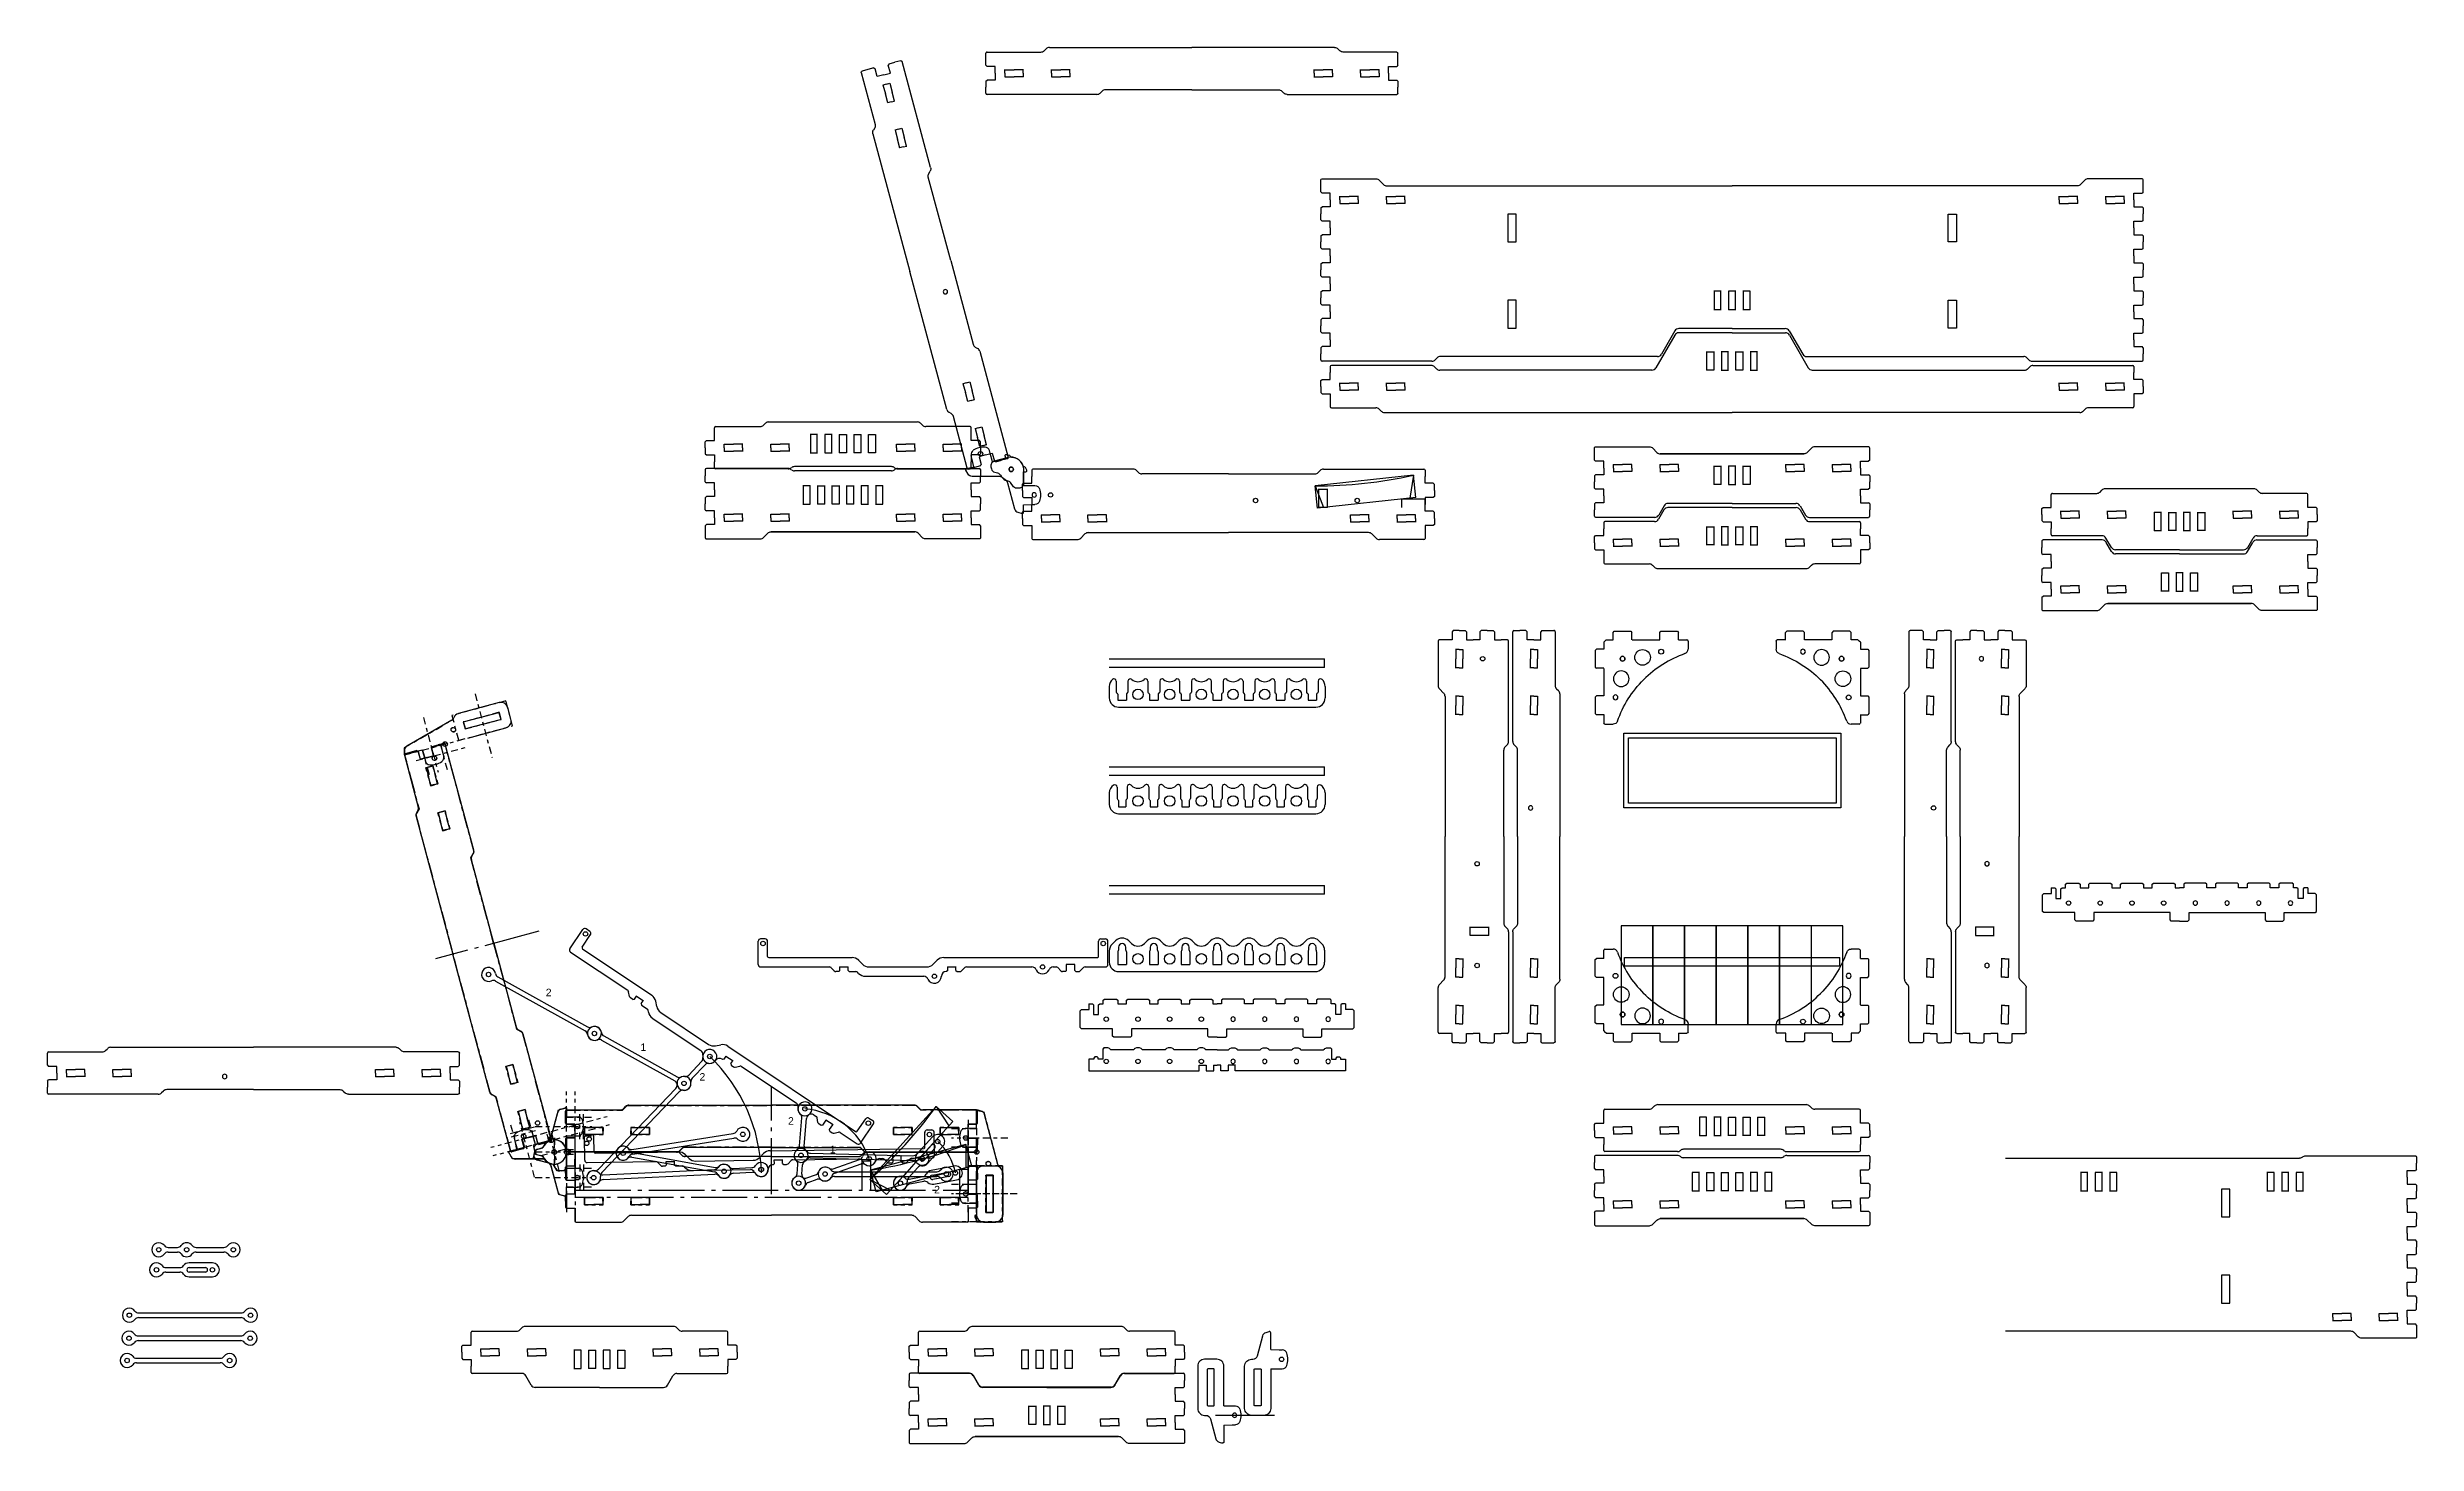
# Model space of a CAD drawing. Header units: inches. Extents: x -309 to 118, y -31 to 166.
# Drawn here: x -195.4 to -131.9, y 50.6 to 88.1 of the extents above; entities that cross this region are included whole.
import ezdxf

# ---------------------------------------------------------------- set-up
doc = ezdxf.new("R2010")
doc.units = ezdxf.units.IN
doc.header["$MEASUREMENT"] = 0
doc.linetypes.add('ACAD_ISO04W100', pattern=[30, 24, -3, 0, -3])
doc.layers.add('CUT', color=1, linetype='Continuous')
doc.styles.get("Standard").update_dxf_attribs({"font": 'arial.ttf'})

msp = doc.modelspace()

# ---------------------------------------------------------------- texts
at = {"char_height": 0.2, "attachment_point": 1}
for s, insert in [('2', (-182.07328, 62.83596)), ('1', (-179.53356, 61.36965)), ('2', (-177.95149, 60.57262)), ('2', (-175.57644, 59.39176)), ('1', (-174.45517, 58.62626)), ('2', (-171.65652, 57.55009))]:
    msp.add_mtext_dynamic_manual_height_columns(s, width=0.7756158, gutter_width=1, heights=[0], dxfattribs=dict(at, insert=insert))

# ---------------------------------------------------------------- blocks, each defined once
blk = doc.blocks.new('BraceHole_Quarter')
at = {"layer": 'CUT', "ltscale": 0.003906}
for p, q in [((-0.25, 0.0935), (0, 0.0935)), ((-0.246, 0), (-0.246, 0.0975))]:
    blk.add_line(p, q, dxfattribs=at)
blk = doc.blocks.new('BraceHole')
at = {"color": 0}
blk.add_blockref('BraceHole_Quarter', (0, 0), dxfattribs=at)
at = {"color": 0, "xscale": -1, "rotation": 180}
blk.add_blockref('BraceHole_Quarter', (0, 0), dxfattribs=at)
at = {"color": 0, "xscale": -1}
blk.add_blockref('BraceHole_Quarter', (0, 0), dxfattribs=at)
at = {"color": 0, "rotation": 180}
blk.add_blockref('BraceHole_Quarter', (0, 0), dxfattribs=at)
blk = doc.blocks.new('BraceHoles')
at = {"color": 0}
for p in [(0.5, 0), (1.75, 0)]:
    blk.add_blockref('BraceHole', p, dxfattribs=at)
blk = doc.blocks.new('Dovetail_Out_Half')
for p, q in [((-0.01, 0.16125), (0.02125, 0.1925)), ((-0.01, 0), (-0.01, 0.16125)), ((0.02125, 0.1925), (0.24, 0.1925)), ((0.24, 0.1925), (0.24, 0.375))]:
    blk.add_line(p, q)
blk = doc.blocks.new('HingeHole')
at = {"layer": 'CUT', "ltscale": 0.003906}
for p, q in [((-0.0975, 0.495), (0.0975, 0.495)), ((0.0975, 0.005), (-0.0975, 0.005)), ((-0.0925, 0), (-0.0925, 0.5)), ((0.0925, 0.5), (0.0925, 0))]:
    blk.add_line(p, q, dxfattribs=at)
blk = doc.blocks.new('ChopstickBox_Lid_Elev_Rear')
at = {"layer": 'CUT'}
for p, q in [((-152.251, 59.728), (-148.267, 59.728)), ((-153.701, 59.411), (-153.701, 59.572)), ((-153.67, 59.603), (-152.48, 59.603)), ((-152.391, 59.64), (-152.34, 59.692)), ((-148.127, 59.64), (-148.179, 59.692)), ((-146.849, 59.603), (-148.039, 59.603)), ((-146.818, 59.411), (-146.818, 59.572)), ((-153.701, 58.5), (-153.701, 58.661)), ((-151.726, 58.468), (-153.67, 58.468)), ((-148.958, 58.531), (-151.56, 58.531)), ((-148.793, 58.468), (-146.849, 58.468)), ((-146.818, 58.5), (-146.818, 58.661))]:
    blk.add_line(p, q, dxfattribs=at)
for centre, radius, start, end in [((-152.251, 59.603), 0.125, 90, 135), ((-148.267, 59.603), 0.125, 45, 90), ((-153.67, 59.572), 0.0312, 90, 180), ((-152.48, 59.728), 0.125, 270, 315), ((-148.039, 59.728), 0.125, 225, 270), ((-146.849, 59.572), 0.0312, 0, 90), ((-153.67, 58.5), 0.0312, 180, 270), ((-151.726, 58.593), 0.125, 270, 311.40962), ((-151.56, 58.406), 0.125, 90, 131.40962), ((-148.958, 58.406), 0.125, 48.59038, 90), ((-148.793, 58.593), 0.125, 228.59038, 270), ((-146.849, 58.5), 0.0312, 270, 0)]:
    blk.add_arc(centre, radius, start, end, dxfattribs=at)
at = {"xscale": -1, "rotation": 180}
blk.add_blockref('BraceHoles', (-153.696, 59.036), dxfattribs=at)
at = {"xscale": -1}
for p in [(-151.039, 58.896), (-150.649, 58.896)]:
    blk.add_blockref('HingeHole', p, dxfattribs=at)
for p in [(-150.259, 58.896), (-149.869, 58.896), (-149.479, 58.896)]:
    blk.add_blockref('HingeHole', p)
at = {"rotation": 180}
blk.add_blockref('BraceHoles', (-146.823, 59.036), dxfattribs=at)
at = {"layer": 'CUT'}
blk.add_blockref('Dovetail_Out_Half', (-153.941, 59.036), dxfattribs=at)
at = {"layer": 'CUT', "xscale": -1}
blk.add_blockref('Dovetail_Out_Half', (-146.578, 59.036), dxfattribs=at)
at = {"layer": 'CUT', "xscale": -1, "rotation": 180}
blk.add_blockref('Dovetail_Out_Half', (-153.941, 59.036), dxfattribs=at)
at = {"layer": 'CUT', "rotation": 180}
blk.add_blockref('Dovetail_Out_Half', (-146.578, 59.036), dxfattribs=at)
blk = doc.blocks.new('Dovetail_Half')
for p, q in [((-0.25, 0.21375), (-0.25, 0.375)), ((-0.25, 0.21375), (-0.21875, 0.1825)), ((0, 0.1825), (-0.21875, 0.1825)), ((0, 0), (0, 0.1825))]:
    blk.add_line(p, q)
blk = doc.blocks.new('Bottom_Back_Half')
at = {"layer": 'CUT', "ltscale": 0.015625}
for p, q in [((-11.025, 6.229), (-11.025, 6.063)), ((-8.05, 6.26), (-10.994, 6.26)), ((0, 6.198), (-7.884, 6.198))]:
    blk.add_line(p, q, dxfattribs=at)
for points in [[(-5.793, 5.372), (-5.793, 4.628), (-6.017, 4.628), (-6.017, 5.372)], [(-5.793, 3.06), (-5.793, 2.316), (-6.017, 2.316), (-6.017, 3.06)]]:
    blk.add_lwpolyline(points, close=True, dxfattribs=at)
blk.add_lwpolyline([(-11.025, 1.563), (-11.025, 1.401, 0.414214), (-10.994, 1.37), (-9.55, 1.37, 0.198912), (-9.461, 1.407), (-9.347, 1.521, -0.198912), (-9.259, 1.558), (0, 1.558)], format="xyb", dxfattribs=at)
for centre, radius, start, end in [((-10.994, 6.229), 0.0312, 90, 180), ((-8.05, 6.135), 0.125, 48.59038, 90), ((-7.884, 6.323), 0.125, 228.59038, 270)]:
    blk.add_arc(centre, radius, start, end, dxfattribs=at)
at = {"rotation": 180}
for p in [(-7.89, 5.817), (-7.5, 5.817), (-7.11, 5.817), (-2.89, 5.817), (-2.5, 5.817), (-2.11, 5.817)]:
    blk.add_blockref('HingeHole', p, dxfattribs=at)
blk.add_blockref('BraceHoles', (-10.77, 1.938))
at = {"layer": 'CUT'}
for p in [(-10.775, 5.688), (-10.775, 4.938), (-10.775, 4.188), (-10.775, 3.438), (-10.775, 2.688), (-10.775, 1.938)]:
    blk.add_blockref('Dovetail_Half', p, dxfattribs=at)
at = {"layer": 'CUT', "xscale": -1, "rotation": 180}
for p in [(-10.775, 5.688), (-10.775, 4.938), (-10.775, 4.188), (-10.775, 3.438), (-10.775, 2.688), (-10.775, 1.938)]:
    blk.add_blockref('Dovetail_Half', p, dxfattribs=at)
blk = doc.blocks.new('ChopstickBox_Body_Rear')
at = {"layer": 'CUT', "ltscale": 0.015625}
for p, q in [((-153.951, 58.342), (-153.951, 58.176)), ((-151.726, 58.368), (-153.92, 58.368)), ((-148.958, 58.306), (-151.56, 58.306)), ((-148.793, 58.368), (-146.599, 58.368)), ((-146.568, 58.342), (-146.568, 58.176))]:
    blk.add_line(p, q, dxfattribs=at)
for points in [[(-153.951, 56.676), (-153.951, 56.515, 0.414214), (-153.92, 56.483), (-152.476, 56.483, 0.198912), (-152.387, 56.52), (-152.273, 56.634, -0.198912), (-152.185, 56.671), (-148.334, 56.671)], [(-146.568, 56.676), (-146.568, 56.515, -0.414214), (-146.599, 56.483), (-148.043, 56.483, -0.198912), (-148.131, 56.52), (-148.246, 56.634, 0.198912), (-148.334, 56.671), (-152.185, 56.671)]]:
    blk.add_lwpolyline(points, format="xyb", dxfattribs=at)
for centre, radius, start, end in [((-153.92, 58.337), 0.0312, 90, 180), ((-151.726, 58.243), 0.125, 48.59038, 90), ((-151.56, 58.431), 0.125, 228.59038, 270), ((-148.958, 58.431), 0.125, 270, 311.40962), ((-148.793, 58.243), 0.125, 90, 131.40962), ((-146.599, 58.337), 0.0312, 0, 90)]:
    blk.add_arc(centre, radius, start, end, dxfattribs=at)
at = {"xscale": -1, "rotation": 180}
for p in [(-151.234, 57.911), (-149.674, 57.911), (-149.284, 57.911)]:
    blk.add_blockref('HingeHole', p, dxfattribs=at)
at = {"rotation": 180}
for p in [(-150.844, 57.911), (-150.454, 57.911), (-150.064, 57.911)]:
    blk.add_blockref('HingeHole', p, dxfattribs=at)
blk.add_blockref('BraceHoles', (-153.696, 57.051))
at = {"xscale": -1}
blk.add_blockref('BraceHoles', (-146.823, 57.051), dxfattribs=at)
at = {"layer": 'CUT'}
for p in [(-153.701, 57.801), (-153.701, 57.051)]:
    blk.add_blockref('Dovetail_Half', p, dxfattribs=at)
at = {"layer": 'CUT', "xscale": -1}
for p in [(-146.818, 57.801), (-146.818, 57.051)]:
    blk.add_blockref('Dovetail_Half', p, dxfattribs=at)
at = {"layer": 'CUT', "xscale": -1, "rotation": 180}
for p in [(-153.701, 57.801), (-153.701, 57.051)]:
    blk.add_blockref('Dovetail_Half', p, dxfattribs=at)
at = {"layer": 'CUT', "rotation": 180}
for p in [(-146.818, 57.801), (-146.818, 57.051)]:
    blk.add_blockref('Dovetail_Half', p, dxfattribs=at)
blk = doc.blocks.new('ChopstickBox_Front')
at = {"layer": 'CUT', "ltscale": 0.015625}
for p, q in [((-153.951, 75.508), (-153.951, 75.674)), ((-152.081, 75.789), (-152.226, 75.539)), ((-150.259, 75.851), (-151.973, 75.851)), ((-150.259, 75.851), (-148.546, 75.851)), ((-148.437, 75.789), (-148.293, 75.539)), ((-146.568, 75.508), (-146.568, 75.674)), ((-152.334, 75.476), (-153.92, 75.476)), ((-148.185, 75.476), (-146.599, 75.476))]:
    blk.add_line(p, q, dxfattribs=at)
at = {"layer": 'CUT'}
for p, q in [((-152.087, 75.674), (-152.231, 75.424)), ((-150.259, 75.736), (-151.979, 75.736)), ((-150.259, 75.736), (-148.54, 75.736)), ((-148.432, 75.674), (-148.287, 75.424)), ((-153.701, 75.33), (-153.701, 75.169)), ((-152.34, 75.361), (-153.67, 75.361)), ((-148.179, 75.361), (-146.849, 75.361)), ((-146.818, 75.33), (-146.818, 75.169)), ((-153.701, 74.419), (-153.701, 74.258)), ((-146.818, 74.419), (-146.818, 74.258)), ((-153.67, 74.226), (-152.48, 74.226)), ((-152.391, 74.19), (-152.34, 74.138)), ((-152.251, 74.101), (-148.267, 74.101)), ((-148.127, 74.19), (-148.179, 74.138)), ((-146.849, 74.226), (-148.039, 74.226))]:
    blk.add_line(p, q, dxfattribs=at)
at = {"layer": 'CUT', "ltscale": 0.015625}
for points in [[(-153.951, 77.174), (-153.951, 77.335, -0.414214), (-153.92, 77.366), (-152.476, 77.366, -0.198912), (-152.387, 77.33), (-152.273, 77.216, 0.198912), (-152.185, 77.179), (-148.334, 77.179)], [(-146.568, 77.174), (-146.568, 77.335, 0.414214), (-146.599, 77.366), (-148.043, 77.366, 0.198912), (-148.131, 77.33), (-148.246, 77.216, -0.198912), (-148.334, 77.179), (-152.185, 77.179)]]:
    blk.add_lwpolyline(points, format="xyb", dxfattribs=at)
at = {"layer": 'CUT'}
for centre, radius, start, end in [((-151.979, 75.611), 0.125, 90, 150), ((-148.54, 75.611), 0.125, 30, 90), ((-153.67, 75.33), 0.0312, 90, 180), ((-152.34, 75.486), 0.125, 270, 330), ((-148.179, 75.486), 0.125, 210, 270), ((-146.849, 75.33), 0.0312, 0, 90), ((-153.67, 74.258), 0.0312, 180, 270), ((-152.48, 74.101), 0.125, 45, 90), ((-152.251, 74.226), 0.125, 225, 270), ((-148.267, 74.226), 0.125, 270, 315), ((-148.039, 74.101), 0.125, 90, 135), ((-146.849, 74.258), 0.0312, 270, 0)]:
    blk.add_arc(centre, radius, start, end, dxfattribs=at)
at = {"layer": 'CUT', "ltscale": 0.015625}
for centre, radius, start, end in [((-151.973, 75.726), 0.125, 90, 150), ((-148.546, 75.726), 0.125, 30, 90), ((-153.92, 75.508), 0.0312, 180, 270), ((-152.334, 75.601), 0.125, 270, 330), ((-148.185, 75.601), 0.125, 210, 270), ((-146.599, 75.508), 0.0312, 270, 0)]:
    blk.add_arc(centre, radius, start, end, dxfattribs=at)
at = {"xscale": -1, "rotation": 180}
for name, p in [('BraceHoles', (-153.696, 76.799)), ('HingeHole', (-150.259, 76.856))]:
    blk.add_blockref(name, p, dxfattribs=at)
at = {"rotation": 180}
for name, p in [('BraceHoles', (-146.823, 76.799)), ('HingeHole', (-150.649, 76.856)), ('HingeHole', (-149.869, 76.856))]:
    blk.add_blockref(name, p, dxfattribs=at)
for name, p in [('HingeHole', (-150.844, 74.731)), ('HingeHole', (-150.064, 74.731)), ('BraceHoles', (-153.696, 74.794))]:
    blk.add_blockref(name, p)
at = {"xscale": -1}
for name, p in [('HingeHole', (-150.454, 74.731)), ('HingeHole', (-149.674, 74.731)), ('BraceHoles', (-146.823, 74.794))]:
    blk.add_blockref(name, p, dxfattribs=at)
at = {"layer": 'CUT'}
for name, p in [('Dovetail_Half', (-153.701, 76.799)), ('Dovetail_Half', (-153.701, 76.049)), ('Dovetail_Out_Half', (-153.941, 74.794))]:
    blk.add_blockref(name, p, dxfattribs=at)
at = {"layer": 'CUT', "xscale": -1}
for name, p in [('Dovetail_Half', (-146.818, 76.799)), ('Dovetail_Half', (-146.818, 76.049)), ('Dovetail_Out_Half', (-146.578, 74.794))]:
    blk.add_blockref(name, p, dxfattribs=at)
at = {"layer": 'CUT', "xscale": -1, "rotation": 180}
for name, p in [('Dovetail_Half', (-153.701, 76.799)), ('Dovetail_Half', (-153.701, 76.049)), ('Dovetail_Out_Half', (-153.941, 74.794))]:
    blk.add_blockref(name, p, dxfattribs=at)
at = {"layer": 'CUT', "rotation": 180}
for name, p in [('Dovetail_Half', (-146.818, 76.799)), ('Dovetail_Half', (-146.818, 76.049)), ('Dovetail_Out_Half', (-146.578, 74.794))]:
    blk.add_blockref(name, p, dxfattribs=at)
blk = doc.blocks.new('Lid_Side_Half')
at = {"layer": 'CUT'}
for p, q in [((-2.787, 2.55), (-2.787, 5.494)), ((-2.756, 5.525), (-2.595, 5.525)), ((-1.845, 5.525), (-1.684, 5.525)), ((-1.652, 5.494), (-1.652, 4.054)), ((-1.616, 3.965), (-1.564, 3.914)), ((-1.527, 3.825), (-1.527, 0)), ((-2.699, 2.41), (-2.751, 2.461)), ((-2.662, 0), (-2.662, 2.321))]:
    blk.add_line(p, q, dxfattribs=at)
for centre, radius, start, end in [((-2.756, 5.494), 0.0312, 90, 180), ((-1.684, 5.494), 0.0312, 0, 90), ((-1.527, 4.054), 0.125, 180, 225), ((-1.652, 3.825), 0.125, 0, 45), ((-2.662, 2.55), 0.125, 180, 225), ((-2.787, 2.321), 0.125, 0, 45)]:
    blk.add_arc(centre, radius, start, end, dxfattribs=at)
at = {"xscale": -1, "rotation": 90}
blk.add_blockref('BraceHoles', (-2.22, 5.27), dxfattribs=at)
at = {"layer": 'CUT', "xscale": -1, "rotation": 90}
blk.add_blockref('Dovetail_Half', (-2.22, 5.275), dxfattribs=at)
at = {"layer": 'CUT', "rotation": 270}
blk.add_blockref('Dovetail_Half', (-2.22, 5.275), dxfattribs=at)
blk = doc.blocks.new('Lid_Side')
at = {"layer": 'CUT'}
blk.add_circle((-2.31, -0.77), 0.0595, dxfattribs=at)
at = {"rotation": 359.9999999999981}
blk.add_blockref('Lid_Side_Half', (0, 0), dxfattribs=at)
at = {"xscale": -1.000000000000002, "rotation": 179.999999999998}
blk.add_blockref('Lid_Side_Half', (0, 0), dxfattribs=at)
blk = doc.blocks.new('ChopstickBox_Side')
at = {"layer": 'CUT', "ltscale": 0.015625}
for p, q in [((-158.145, 72.159), (-158.145, 70.965)), ((-157.952, 72.19), (-158.113, 72.19)), ((-156.286, 72.19), (-156.452, 72.19)), ((-156.255, 69.465), (-156.255, 72.159)), ((-158.108, 70.876), (-157.994, 70.762)), ((-157.957, 70.674), (-157.957, 66.915)), ((-156.343, 69.324), (-156.291, 69.376)), ((-156.38, 66.915), (-156.38, 69.236)), ((-157.957, 63.156), (-157.957, 66.915)), ((-156.38, 66.915), (-156.38, 64.594)), ((-156.343, 64.505), (-156.291, 64.454)), ((-156.255, 64.365), (-156.255, 61.671)), ((-158.108, 62.954), (-157.994, 63.068)), ((-158.145, 61.671), (-158.145, 62.865)), ((-157.952, 61.64), (-158.113, 61.64)), ((-156.286, 61.64), (-156.452, 61.64))]:
    blk.add_line(p, q, dxfattribs=at)
at = {"layer": 'CUT'}
for p, q in [((-157.285, 64.487), (-156.785, 64.487)), ((-156.785, 64.267), (-157.285, 64.267)), ((-157.28, 64.262), (-157.28, 64.492)), ((-156.79, 64.492), (-156.79, 64.262))]:
    blk.add_line(p, q, dxfattribs=at)
for centre in [(-156.947, 71.685), (-157.097, 66.187), (-157.097, 63.46)]:
    blk.add_circle(centre, 0.0595, dxfattribs=at)
at = {"layer": 'CUT', "ltscale": 0.015625}
for centre, radius, start, end in [((-158.113, 72.159), 0.0312, 90, 180), ((-156.286, 72.159), 0.0312, 0, 90), ((-158.02, 70.965), 0.125, 180, 225), ((-158.082, 70.674), 0.125, 0, 45), ((-156.255, 69.236), 0.125, 135, 180), ((-156.38, 69.465), 0.125, 315, 360), ((-156.255, 64.594), 0.125, 180, 225), ((-156.38, 64.365), 0.125, 0, 45), ((-158.02, 62.865), 0.125, 135, 180), ((-158.082, 63.156), 0.125, 315, 360), ((-158.113, 61.671), 0.0312, 180, 270), ((-156.286, 61.671), 0.0312, 270, 0)]:
    blk.add_arc(centre, radius, start, end, dxfattribs=at)
at = {"rotation": 270}
blk.add_blockref('BraceHoles', (-157.577, 72.185), dxfattribs=at)
at = {"xscale": -1, "rotation": 270}
blk.add_blockref('BraceHoles', (-157.577, 61.645), dxfattribs=at)
at = {"layer": 'CUT'}
for p, xscale, rotation in [((-157.577, 72.43), -1.000000000000001, 90), ((-156.827, 72.43), -1.000000000000001, 90), ((-157.577, 61.4), -1, 270), ((-156.827, 61.4), -1, 270)]:
    blk.add_blockref('Dovetail_Out_Half', p, dxfattribs=dict(at, xscale=xscale, rotation=rotation))
for p, rotation in [((-157.577, 72.43), 270), ((-156.827, 72.43), 270), ((-157.577, 61.4), 90), ((-156.827, 61.4), 90)]:
    blk.add_blockref('Dovetail_Out_Half', p, dxfattribs=dict(at, rotation=rotation))
blk = doc.blocks.new('HingeTop')
at = {"layer": 'CUT', "ltscale": 0.007812}
for p, q in [((-0.242, 0.263), (-0.005, 0.253)), ((-0.015, 0.253), (0.067, 0.253)), ((-0.242, -0.253), (-0.005, -0.253)), ((-0.015, -0.253), (0.067, -0.253))]:
    blk.add_line(p, q, dxfattribs=at)
at = {"layer": 'CUT'}
blk.add_lwpolyline([(-0.242, -0.25), (-0.242, -0.622), (-0.179, -0.622, -0.57735), (-0.152, -0.669), (-0.191, -0.737, -0.267949), (-0.218, -0.753), (-0.224, -0.753, 0.336424), (-0.254, -0.776, -0.411031), (-0.655, -1.004), (-1.025, -0.905, -0.414214), (-1.114, -0.752), (-1.099, -0.698, -0.267949), (-1.011, -0.61), (-0.934, -0.589, 0.203798), (-0.857, -0.529, -0.141217), (-0.729, -0.4, 0.203798), (-0.668, -0.323), (-0.481, 0.375, -0.267949), (-0.393, 0.464), (-0.281, 0.493, -0.493145), (-0.242, 0.463), (-0.242, 0.263)], format="xyb", dxfattribs=at)
at = {"layer": 'CUT', "ltscale": 0.003906}
for centre in [(0.047, 0), (-0.57, -0.688)]:
    blk.add_circle(centre, 0.0595, dxfattribs=at)
at = {"layer": 'CUT', "ltscale": 0.007812}
for centre, radius, start, end in [((0.067, 0.128), 0.125, 18.36546, 90), ((-0.318, 0), 0.531, 341.63454, 18.36546), ((0.067, -0.128), 0.125, 270, 341.63454)]:
    blk.add_arc(centre, radius, start, end, dxfattribs=at)
blk = doc.blocks.new('Bracket_V2')
at = {"layer": 'CUT'}
for p, q in [((-0.2, 0.65), (-0.168, 0.682)), ((-0.2, 0.451), (-0.2, 0.65)), ((-0.168, 0.682), (0.275, 0.682)), ((0.275, 0.682), (0.306, 0.65)), ((0.306, 0.451), (0.306, 0.65)), ((1.05, 0.65), (1.082, 0.682)), ((1.05, 0.451), (1.05, 0.65)), ((1.082, 0.682), (1.525, 0.682)), ((1.525, 0.682), (1.556, 0.65)), ((1.556, 0.451), (1.556, 0.65)), ((-0.387, 0.451), (-0.419, 0.419)), ((-0.387, 0.451), (-0.2, 0.451)), ((0.311, 0.451), (1.05, 0.451)), ((1.551, 0.451), (1.777, 0.451)), ((1.808, 0.419), (1.808, 0.202))]:
    blk.add_line(p, q, dxfattribs=at)
for centre, radius in [((0.053, -0.053), 0.0645), ((0.589, -0.017), 0.209), ((1.089, 0.137), 0.0645)]:
    blk.add_circle(centre, radius, dxfattribs=at)
for centre, radius, start, end in [((2.735, -2.735), 2.995, 109.70475, 135), ((1.683, 0.202), 0.125, 289.70475, 360), ((1.777, 0.419), 0.0312, 0, 90)]:
    blk.add_arc(centre, radius, start, end, dxfattribs=at)
blk = doc.blocks.new('Bracket_V2_both')
at = {"xscale": -1}
blk.add_blockref('Bracket_V2', (-0.447, -0.447), dxfattribs=at)
at = {"rotation": 270}
blk.add_blockref('Bracket_V2', (-0.447, -0.447), dxfattribs=at)
blk = doc.blocks.new('ChopstickBox_FrontTop')
at = {"layer": 'CUT'}
for p, q in [((-172.077, 53.462), (-172.077, 53.623)), ((-172.046, 53.654), (-170.856, 53.654)), ((-170.767, 53.691), (-170.716, 53.742)), ((-166.643, 53.779), (-170.627, 53.779)), ((-166.503, 53.691), (-166.555, 53.742)), ((-165.225, 53.654), (-166.415, 53.654)), ((-165.194, 53.462), (-165.194, 53.623)), ((-172.077, 52.55), (-172.077, 52.712)), ((-170.716, 52.519), (-172.046, 52.519)), ((-170.463, 52.207), (-170.607, 52.457)), ((-168.635, 52.144), (-170.355, 52.144)), ((-168.635, 52.144), (-166.916, 52.144)), ((-166.808, 52.207), (-166.663, 52.457)), ((-166.555, 52.519), (-165.225, 52.519)), ((-165.194, 52.55), (-165.194, 52.712))]:
    blk.add_line(p, q, dxfattribs=at)
for centre, radius, start, end in [((-172.046, 53.623), 0.0312, 90, 180), ((-170.856, 53.779), 0.125, 270, 315), ((-170.627, 53.654), 0.125, 90, 135), ((-166.643, 53.654), 0.125, 45, 90), ((-166.415, 53.779), 0.125, 225, 270), ((-165.225, 53.623), 0.0312, 0, 90), ((-172.046, 52.55), 0.0312, 180, 270), ((-170.716, 52.394), 0.125, 30, 90), ((-170.355, 52.269), 0.125, 210, 270), ((-166.916, 52.269), 0.125, 270, 330), ((-166.555, 52.394), 0.125, 90, 150), ((-165.225, 52.55), 0.0312, 270, 0)]:
    blk.add_arc(centre, radius, start, end, dxfattribs=at)
at = {"xscale": -1, "rotation": 180}
for name, p in [('BraceHoles', (-172.072, 53.087)), ('HingeHole', (-169.22, 53.149)), ('HingeHole', (-168.44, 53.149))]:
    blk.add_blockref(name, p, dxfattribs=at)
at = {"rotation": 180}
for name, p in [('HingeHole', (-168.83, 53.149)), ('HingeHole', (-168.05, 53.149)), ('BraceHoles', (-165.199, 53.087))]:
    blk.add_blockref(name, p, dxfattribs=at)
at = {"layer": 'CUT'}
blk.add_blockref('Dovetail_Out_Half', (-172.317, 53.087), dxfattribs=at)
at = {"layer": 'CUT', "xscale": -1}
blk.add_blockref('Dovetail_Out_Half', (-164.954, 53.087), dxfattribs=at)
at = {"layer": 'CUT', "xscale": -1, "rotation": 180}
blk.add_blockref('Dovetail_Out_Half', (-172.317, 53.087), dxfattribs=at)
at = {"layer": 'CUT', "rotation": 180}
blk.add_blockref('Dovetail_Out_Half', (-164.954, 53.087), dxfattribs=at)
blk = doc.blocks.new('ChopstickBox_FrontBottom')
at = {"layer": 'CUT', "ltscale": 0.015625}
for p, q in [((-172.327, 52.493), (-172.327, 52.332)), ((-170.707, 52.524), (-172.296, 52.524)), ((-170.457, 52.217), (-170.599, 52.462)), ((-166.922, 52.154), (-170.349, 52.154)), ((-166.813, 52.217), (-166.672, 52.462)), ((-166.564, 52.524), (-164.975, 52.524)), ((-164.944, 52.493), (-164.944, 52.332))]:
    blk.add_line(p, q, dxfattribs=at)
for points in [[(-172.327, 50.832), (-172.327, 50.67, 0.414214), (-172.296, 50.639), (-170.852, 50.639, 0.198912), (-170.763, 50.676), (-170.649, 50.79, -0.198912), (-170.561, 50.827), (-166.71, 50.827)], [(-164.944, 50.832), (-164.944, 50.67, -0.414214), (-164.975, 50.639), (-166.419, 50.639, -0.198912), (-166.507, 50.676), (-166.622, 50.79, 0.198912), (-166.71, 50.827), (-170.561, 50.827)]]:
    blk.add_lwpolyline(points, format="xyb", dxfattribs=at)
for centre, radius, start, end in [((-172.296, 52.493), 0.0312, 90, 180), ((-170.707, 52.399), 0.125, 30, 90), ((-170.349, 52.279), 0.125, 210, 270), ((-166.922, 52.279), 0.125, 270, 330), ((-166.564, 52.399), 0.125, 90, 150), ((-164.975, 52.493), 0.0312, 0, 90)]:
    blk.add_arc(centre, radius, start, end, dxfattribs=at)
for name, p in [('HingeHole', (-169.025, 51.149)), ('HingeHole', (-168.245, 51.149)), ('BraceHoles', (-172.072, 51.207))]:
    blk.add_blockref(name, p)
at = {"xscale": -1}
for name, p in [('HingeHole', (-168.635, 51.149)), ('BraceHoles', (-165.199, 51.207))]:
    blk.add_blockref(name, p, dxfattribs=at)
at = {"layer": 'CUT'}
for p in [(-172.077, 51.957), (-172.077, 51.207)]:
    blk.add_blockref('Dovetail_Half', p, dxfattribs=at)
at = {"layer": 'CUT', "xscale": -1}
for p in [(-165.194, 51.957), (-165.194, 51.207)]:
    blk.add_blockref('Dovetail_Half', p, dxfattribs=at)
at = {"layer": 'CUT', "xscale": -1, "rotation": 180}
for p in [(-172.077, 51.957), (-172.077, 51.207)]:
    blk.add_blockref('Dovetail_Half', p, dxfattribs=at)
at = {"layer": 'CUT', "rotation": 180}
for p in [(-165.194, 51.957), (-165.194, 51.207)]:
    blk.add_blockref('Dovetail_Half', p, dxfattribs=at)
blk = doc.blocks.new('Stix_Sideview')
at = {"layer": 'CUT'}
for p, q in [((8.926, 0.674), (9.051, 0.676)), ((8.989, 0.675), (8.989, 0.675)), ((-0.246, -0.192), (-0.258, 0.433)), ((-0.072, 0.499), (-0.197, 0.496)), ((-0.135, 0.497), (-0.135, 0.497)), ((-0.001, 0.031), (-0.009, 0.437)), ((0.031, 0.001), (2.264, 0.044)), ((4.445, -0.09), (4.546, 0.015)), ((4.721, 0.092), (8.842, 0.172)), ((8.873, 0.204), (8.865, 0.61)), ((9.127, -0.01), (9.115, 0.615)), ((-0.183, -0.254), (1.66, -0.218)), ((1.794, -0.322), (1.704, -0.235)), ((1.912, -0.338), (1.839, -0.339)), ((1.912, -0.338), (1.942, -0.306)), ((1.935, -0.212), (2.165, -0.208)), ((1.942, -0.306), (1.94, -0.212)), ((2.162, -0.302), (2.16, -0.208)), ((2.162, -0.302), (2.194, -0.332)), ((2.194, -0.332), (2.37, -0.329)), ((2.449, -0.379), (2.415, -0.346)), ((2.548, -0.127), (2.442, -0.026)), ((2.627, -0.449), (4.195, -0.419)), ((2.726, -0.197), (4.269, -0.167)), ((4.806, -0.282), (4.791, -0.282)), ((4.837, -0.25), (4.806, -0.282)), ((4.83, -0.156), (5.06, -0.152)), ((4.837, -0.25), (4.835, -0.156)), ((5.057, -0.245), (5.055, -0.152)), ((5.057, -0.245), (5.088, -0.276)), ((5.088, -0.276), (5.161, -0.275)), ((5.205, -0.256), (5.292, -0.165)), ((5.336, -0.146), (7.092, -0.112)), ((7.665, -0.101), (7.738, -0.1)), ((7.872, -0.204), (7.782, -0.117)), ((7.99, -0.22), (7.917, -0.221)), ((8.02, -0.188), (7.99, -0.22)), ((8.242, -0.027), (8.012, -0.032)), ((8.02, -0.188), (8.017, -0.032)), ((8.24, -0.184), (8.237, -0.027)), ((8.272, -0.214), (8.24, -0.184)), ((8.272, -0.214), (8.345, -0.213)), ((8.389, -0.194), (8.475, -0.104)), ((8.519, -0.084), (9.066, -0.074))]:
    blk.add_line(p, q, dxfattribs=at)
for centre in [(-0.132, 0.375), (8.991, 0.553), (4.481, -0.413), (7.378, -0.107)]:
    blk.add_circle(centre, 0.0595, dxfattribs=at)
for centre, radius, start, end in [((8.927, 0.611), 0.0625, 91.11388, 181.11388), ((9.052, 0.614), 0.0625, 1.11388, 91.11388), ((-0.196, 0.434), 0.0625, 91.11388, 181.11388), ((-0.071, 0.436), 0.0625, 1.11388, 91.11388), ((0.031, 0.032), 0.0312, 181.11388, 271.11388), ((2.269, -0.206), 0.25, 46.11388, 91.11388), ((4.726, -0.158), 0.25, 91.11388, 136.11388), ((8.841, 0.203), 0.0312, 271.11388, 1.11388), ((-0.184, -0.191), 0.0625, 181.11388, 271.11388), ((1.661, -0.28), 0.0625, 46.11388, 91.11388), ((1.838, -0.277), 0.0625, 226.11388, 271.11388), ((2.372, -0.391), 0.0625, 46.11388, 91.11388), ((2.622, -0.199), 0.25, 226.11388, 271.11388), ((2.721, 0.053), 0.25, 226.11388, 271.11388), ((4.197, -0.544), 0.125, 24.69206, 91.11388), ((4.264, 0.083), 0.25, 271.11388, 316.11388), ((4.481, -0.413), 0.188, 204.69206, 1.11388), ((4.794, -0.407), 0.125, 91.11388, 181.11388), ((5.16, -0.212), 0.0625, 271.11388, 316.11388), ((5.337, -0.209), 0.0625, 91.11388, 136.11388), ((7.095, -0.237), 0.125, 24.69206, 91.11388), ((7.378, -0.107), 0.188, 204.69206, 337.53571), ((7.667, -0.226), 0.125, 91.11388, 157.53571), ((7.739, -0.162), 0.0625, 46.11388, 91.11388), ((7.915, -0.159), 0.0625, 226.11388, 271.11388), ((8.344, -0.15), 0.0625, 271.11388, 316.11388), ((8.52, -0.147), 0.0625, 91.11388, 136.11388), ((9.064, -0.011), 0.0625, 271.11388, 1.11388)]:
    blk.add_arc(centre, radius, start, end, dxfattribs=at)
blk = doc.blocks.new('Linkage_5in')
at = {"layer": 'CUT'}
for p, q in [((0.25, 0.0625), (3.25, 0.0625)), ((3.75, 0.0625), (4.25, 0.0625)), ((0.25, -0.0625), (3.25, -0.0625)), ((3.75, -0.0625), (4.25, -0.0625))]:
    blk.add_line(p, q, dxfattribs=at)
for centre in [(0, 0), (3.5, 0), (4.5, 0)]:
    blk.add_circle(centre, 0.0595, dxfattribs=at)
for centre, radius, start, end in [((0, 0), 0.1875, 36.869898, 323.130102), ((0.25, 0.1875), 0.125, 216.869898, 270), ((3.25, 0.1875), 0.125, 270, 323.130102), ((3.5, 0), 0.1875, 36.869898, 143.130102), ((3.75, 0.1875), 0.125, 216.869898, 270), ((4.25, 0.1875), 0.125, 270, 323.130102), ((4.5, 0), 0.1875, 216.869898, 143.130102), ((0.25, -0.1875), 0.125, 90, 143.130102), ((3.25, -0.1875), 0.125, 36.869898, 90), ((3.5, 0), 0.1875, 216.869898, 323.130102), ((3.75, -0.1875), 0.125, 90, 143.130102), ((4.25, -0.1875), 0.125, 36.869898, 90)]:
    blk.add_arc(centre, radius, start, end, dxfattribs=at)
blk = doc.blocks.new('Linkage_1p5in')
at = {"layer": 'CUT'}
for p, q in [((0.25, 0.0625), (0.5, 0.0625)), ((1, 0.0625), (1.75, 0.0625)), ((0.25, -0.0625), (0.5, -0.0625)), ((1, -0.0625), (1.75, -0.0625))]:
    blk.add_line(p, q, dxfattribs=at)
for centre in [(0, 0), (0.75, 0), (2, 0)]:
    blk.add_circle(centre, 0.0595, dxfattribs=at)
for centre, radius, start, end in [((0, 0), 0.1875, 36.869898, 323.130102), ((0.25, 0.1875), 0.125, 216.869898, 270), ((0.5, 0.1875), 0.125, 270, 323.130102), ((0.75, 0), 0.1875, 36.869898, 143.130102), ((1, 0.1875), 0.125, 216.869898, 270), ((1.75, 0.1875), 0.125, 270, 323.130102), ((2, 0), 0.1875, 216.869898, 143.130102), ((0.25, -0.1875), 0.125, 90, 143.130102), ((0.5, -0.1875), 0.125, 36.869898, 90), ((0.75, 0), 0.1875, 216.869898, 323.130102), ((1, -0.1875), 0.125, 90, 143.130102), ((1.75, -0.1875), 0.125, 36.869898, 90)]:
    blk.add_arc(centre, radius, start, end, dxfattribs=at)
blk = doc.blocks.new('Linkage_3in')
at = {"layer": 'CUT'}
for p, q in [((0.25, 0.0625), (3, 0.0625)), ((0.25, -0.0625), (3, -0.0625))]:
    blk.add_line(p, q, dxfattribs=at)
for centre in [(0, 0), (3.25, 0)]:
    blk.add_circle(centre, 0.0595, dxfattribs=at)
for centre, radius, start, end in [((0, 0), 0.1875, 36.869898, 323.130102), ((0.25, 0.1875), 0.125, 216.869898, 270), ((3, 0.1875), 0.125, 270, 323.130102), ((3.25, 0), 0.1875, 216.869898, 143.130102), ((0.25, -0.1875), 0.125, 90, 143.130102), ((3, -0.1875), 0.125, 36.869898, 90)]:
    blk.add_arc(centre, radius, start, end, dxfattribs=at)
blk = doc.blocks.new('Linkage_4in')
at = {"layer": 'CUT'}
for p, q in [((1.38, -0.59), (3.411, -1.56)), ((1.326, -0.703), (3.357, -1.673))]:
    blk.add_line(p, q, dxfattribs=at)
for centre in [(1.128, -0.539), (3.609, -1.725)]:
    blk.add_circle(centre, 0.0595, dxfattribs=at)
for centre, radius, start, end in [((1.128, -0.539), 0.188, 11.32973, 297.58993), ((1.434, -0.478), 0.125, 191.32973, 244.45983), ((1.273, -0.816), 0.125, 64.45983, 117.58993), ((3.303, -1.786), 0.125, 11.32973, 64.45983), ((3.464, -1.448), 0.125, 244.45983, 297.58993), ((3.609, -1.725), 0.188, 191.32973, 117.58993)]:
    blk.add_arc(centre, radius, start, end, dxfattribs=at)
blk = doc.blocks.new('Linkage_p75in')
at = {"layer": 'CUT'}
for p, q in [((-0.25, 0.0625), (0.125, 0.0625)), ((1, 0.1875), (0.375, 0.1875)), ((0.375, 0.0595), (0.8125, 0.0595)), ((-0.25, -0.0625), (0.125, -0.0625)), ((0.8125, -0.0595), (0.375, -0.0595)), ((0.375, -0.1875), (1, -0.1875))]:
    blk.add_line(p, q, dxfattribs=at)
for centre in [(-0.5, 0), (1, 0)]:
    blk.add_circle(centre, 0.0595, dxfattribs=at)
for centre, radius, start, end in [((-0.5, 0), 0.1875, 36.869898, 323.130102), ((-0.25, 0.1875), 0.125, 216.869898, 270), ((0.125, 0.1875), 0.125, 270, 323.130102), ((0.375, 0), 0.1875, 90, 143.130102), ((0.375, 0), 0.0595, 90, 270), ((0.8125, 0), 0.0595, 270, 90), ((1, 0), 0.1875, 270, 90), ((-0.25, -0.1875), 0.125, 90, 143.130102), ((0.125, -0.1875), 0.125, 36.869898, 90), ((0.375, 0), 0.1875, 216.869898, 270)]:
    blk.add_arc(centre, radius, start, end, dxfattribs=at)
blk = doc.blocks.new('Linkage_3p25in')
at = {"layer": 'CUT'}
for p, q in [((0.25, 0.064), (3, 0.078)), ((0.25, -0.061), (3, -0.047))]:
    blk.add_line(p, q, dxfattribs=at)
for centre in [(0, 0), (3.25, 0.017)]:
    blk.add_circle(centre, 0.0595, dxfattribs=at)
for centre, radius, start, end in [((0, 0), 0.188, 37.17467, 323.43487), ((0.249, 0.189), 0.125, 217.17467, 270.30477), ((2.999, 0.203), 0.125, 270.30477, 323.43487), ((3.25, 0.017), 0.188, 217.17467, 143.43487), ((0.251, -0.186), 0.125, 90.30477, 143.43487), ((3.001, -0.172), 0.125, 37.17467, 90.30477)]:
    blk.add_arc(centre, radius, start, end, dxfattribs=at)
blk = doc.blocks.new('Latch_Mid')
at = {"layer": 'CUT', "ltscale": 0.007812}
for p, q in [((0.253, 0.919), (0.253, 1.369)), ((0.253, 0.919), (0.49, 0.909)), ((0.48, 0.909), (0.562, 0.909)), ((0.253, 0.403), (0.49, 0.403)), ((0.48, 0.403), (0.562, 0.403))]:
    blk.add_line(p, q, dxfattribs=at)
blk.add_lwpolyline([(0.253, 0.403), (0.253, -0.659, -0.414214), (0.066, -0.847), (-0.261, -0.847, -0.414214), (-0.448, -0.659), (-0.448, 0.472, -0.414214), (-0.261, 0.659), (-0.226, 0.659, 0.339454), (-0.105, 0.752), (0.038, 1.288, -0.267949), (0.127, 1.376), (0.214, 1.4)], format="xyb", dxfattribs=at)
at = {"layer": 'CUT'}
blk.add_lwpolyline([(-0.19, -0.573), (-0.19, 0.386, -0.414214), (-0.174, 0.401), (-0.021, 0.401, -0.414214), (-0.005, 0.386), (-0.005, -0.573, -0.414214), (-0.021, -0.589), (-0.174, -0.589, -0.414214)], format="xyb", close=True, dxfattribs=at)
at = {"layer": 'CUT', "ltscale": 0.003906}
blk.add_circle((0.542, 0.656), 0.0595, dxfattribs=at)
at = {"layer": 'CUT', "ltscale": 0.007812}
for centre, radius, start, end in [((0.222, 1.369), 0.0312, 0, 105), ((0.562, 0.784), 0.125, 18.36546, 90), ((0.177, 0.656), 0.531, 341.63454, 18.36546), ((0.562, 0.528), 0.125, 270, 341.63454)]:
    blk.add_arc(centre, radius, start, end, dxfattribs=at)
blk = doc.blocks.new('Partition_Half')
at = {"layer": 'CUT'}
for p, q in [((-3.442, 0.005), (-3.442, -0.152)), ((-3.442, 0.005), (-3.338, 0.005)), ((-3.348, 0.005), (-3.317, -0.026)), ((-3.182, -0.026), (-3.15, 0.005)), ((-3.15, 0.005), (-3.057, 0.005)), ((-3.057, 0.099), (-3.025, 0.13)), ((-3.057, 0.005), (-3.057, 0.099)), ((-3.035, 0.13), (-2.694, 0.13)), ((-2.699, 0.13), (-2.667, 0.099)), ((-2.667, 0.099), (-2.667, 0.005)), ((-2.667, 0.005), (-2.432, 0.005)), ((-2.432, 0.099), (-2.401, 0.13)), ((-2.432, 0.005), (-2.432, 0.099)), ((-2.406, 0.13), (-1.844, 0.13)), ((-1.849, 0.13), (-1.818, 0.099)), ((-1.818, 0.099), (-1.818, 0.005)), ((-1.818, 0.005), (-1.583, 0.005)), ((-1.583, 0.099), (-1.551, 0.13)), ((-1.583, 0.005), (-1.583, 0.099)), ((-1.556, 0.13), (-0.994, 0.13)), ((-0.999, 0.13), (-0.968, 0.099)), ((-0.968, 0.099), (-0.968, 0.005)), ((-0.968, 0.005), (-0.733, 0.005)), ((-0.733, 0.099), (-0.701, 0.13)), ((-0.733, 0.005), (-0.733, 0.099)), ((-0.706, 0.13), (-0.144, 0.13)), ((-0.149, 0.13), (-0.118, 0.099)), ((-0.118, 0.099), (-0.118, 0.005)), ((-0.118, 0.005), (0, 0.005)), ((-3.672, -0.183), (-3.64, -0.152)), ((-3.672, -0.631), (-3.672, -0.183)), ((-3.64, -0.662), (-3.672, -0.631)), ((-3.64, -0.152), (-3.437, -0.152)), ((-3.317, -0.026), (-3.317, -0.281)), ((-3.317, -0.281), (-3.182, -0.281)), ((-3.182, -0.281), (-3.182, -0.026)), ((-3.442, -0.662), (-3.64, -0.662)), ((-2.805, -0.662), (-3.442, -0.662)), ((-2.805, -0.861), (-2.805, -0.662)), ((-2.774, -0.892), (-2.805, -0.861)), ((-2.326, -0.892), (-2.774, -0.892)), ((-2.295, -0.861), (-2.326, -0.892)), ((-0.255, -0.662), (-2.295, -0.662)), ((-2.295, -0.662), (-2.295, -0.861)), ((-0.255, -0.861), (-0.255, -0.662)), ((-0.224, -0.892), (-0.255, -0.861)), ((0, -0.892), (-0.224, -0.892))]:
    blk.add_line(p, q, dxfattribs=at)
for centre in [(-2.975, -0.407), (-2.125, -0.407), (-1.275, -0.407), (-0.425, -0.407)]:
    blk.add_circle(centre, 0.0595, dxfattribs=at)
blk = doc.blocks.new('PartitionSmall')
at = {"layer": 'CUT'}
for p, q in [((-3.067, 0.024), (-3.067, -0.25)), ((-3.04, 0.057), (-3.062, 0.035)), ((-2.975, 0.061), (-3.029, 0.061)), ((-2.245, 0.005), (-2.855, 0.005)), ((-1.395, 0.005), (-2.005, 0.005)), ((-0.545, 0.005), (-1.155, 0.005)), ((0, 0.005), (-0.305, 0.005)), ((-3.307, -0.245), (-3.442, -0.245)), ((-3.442, -0.245), (-3.442, -0.561)), ((-3.442, -0.561), (-0.482, -0.561)), ((-3.307, -0.22), (-3.307, -0.25)), ((-3.28, -0.187), (-3.302, -0.209)), ((-3.219, -0.183), (-3.279, -0.183)), ((-3.196, -0.209), (-3.218, -0.187)), ((-3.192, -0.25), (-3.192, -0.22)), ((-3.062, -0.245), (-3.192, -0.245)), ((-0.487, -0.411), (-0.292, -0.411)), ((-0.482, -0.561), (-0.482, -0.406)), ((-0.297, -0.406), (-0.297, -0.561)), ((-0.297, -0.561), (-0.093, -0.561)), ((-0.097, -0.411), (0, -0.411)), ((-0.093, -0.561), (-0.093, -0.406))]:
    blk.add_line(p, q, dxfattribs=at)
for centre in [(-2.975, -0.306), (-2.125, -0.306), (-1.275, -0.306), (-0.425, -0.306)]:
    blk.add_circle(centre, 0.0595, dxfattribs=at)
for centre, radius, start, end in [((-3.051, 0.024), 0.0156, 135, 180), ((-3.029, 0.046), 0.0156, 90, 135), ((-2.975, -0.155), 0.216, 66.47237, 90), ((-2.901, 0.015), 0.0312, 7.08502, 66.47237), ((-2.855, 0.021), 0.0156, 187.08502, 270), ((-2.245, 0.021), 0.0156, 270, 352.91498), ((-2.199, 0.015), 0.0312, 113.52763, 172.91498), ((-2.125, -0.155), 0.216, 66.47237, 113.52763), ((-2.051, 0.015), 0.0312, 7.08502, 66.47237), ((-2.005, 0.021), 0.0156, 187.08502, 270), ((-1.395, 0.021), 0.0156, 270, 352.91498), ((-1.349, 0.015), 0.0312, 113.52763, 172.91498), ((-1.275, -0.155), 0.216, 66.47237, 113.52763), ((-1.201, 0.015), 0.0312, 7.08502, 66.47237), ((-1.155, 0.021), 0.0156, 187.08502, 270), ((-0.545, 0.021), 0.0156, 270, 352.91498), ((-0.499, 0.015), 0.0312, 113.52763, 172.91498), ((-0.425, -0.155), 0.216, 66.47237, 113.52763), ((-0.351, 0.015), 0.0312, 7.08502, 66.47237), ((-0.305, 0.021), 0.0156, 187.08502, 270), ((-3.291, -0.22), 0.0156, 135, 180), ((-3.269, -0.198), 0.0156, 90, 135), ((-3.229, -0.198), 0.0156, 45, 90), ((-3.207, -0.22), 0.0156, 0, 45)]:
    blk.add_arc(centre, radius, start, end, dxfattribs=at)
blk = doc.blocks.new('CS_Holder_Transverse3')
at = {"layer": 'CUT'}
for p, q in [((-2.72, 0.827), (-2.814, 0.733)), ((-2.643, 0.65), (-2.643, 0.572)), ((-2.443, 0.572), (-2.443, 0.65)), ((-2.366, 0.827), (-2.295, 0.755)), ((-1.87, 0.827), (-1.941, 0.755)), ((-1.793, 0.65), (-1.793, 0.572)), ((-1.593, 0.572), (-1.593, 0.65)), ((-1.516, 0.827), (-1.445, 0.755)), ((-1.02, 0.827), (-1.091, 0.755)), ((-0.943, 0.65), (-0.943, 0.572)), ((-0.743, 0.572), (-0.743, 0.65)), ((-0.666, 0.827), (-0.595, 0.755)), ((-0.17, 0.827), (-0.241, 0.755)), ((-0.093, 0.65), (-0.093, 0.572)), ((0.107, 0.572), (0.107, 0.65)), ((0.184, 0.827), (0.255, 0.755)), ((0.68, 0.827), (0.609, 0.755)), ((0.757, 0.65), (0.757, 0.572)), ((0.957, 0.572), (0.957, 0.65)), ((1.034, 0.827), (1.105, 0.755)), ((1.53, 0.827), (1.459, 0.755)), ((1.607, 0.65), (1.607, 0.572)), ((1.807, 0.572), (1.807, 0.65)), ((1.884, 0.827), (1.955, 0.755)), ((2.38, 0.827), (2.309, 0.755)), ((2.457, 0.65), (2.457, 0.572)), ((2.657, 0.572), (2.657, 0.65)), ((2.734, 0.827), (2.814, 0.747)), ((-2.887, 0.556), (-2.887, 0.25)), ((-2.658, 0.531), (-2.658, 0.187)), ((-2.658, 0.187), (-2.428, 0.187)), ((-2.637, 0), (2.637, 0)), ((-2.428, 0.531), (-2.428, 0.187)), ((-1.808, 0.531), (-1.808, 0.187)), ((-1.808, 0.187), (-1.578, 0.187)), ((-1.578, 0.531), (-1.578, 0.187)), ((-0.958, 0.531), (-0.958, 0.187)), ((-0.958, 0.187), (-0.728, 0.187)), ((-0.728, 0.531), (-0.728, 0.187)), ((-0.108, 0.531), (-0.108, 0.187)), ((-0.108, 0.187), (0.122, 0.187)), ((0.122, 0.531), (0.122, 0.187)), ((0.742, 0.531), (0.742, 0.187)), ((0.742, 0.187), (0.972, 0.187)), ((0.972, 0.531), (0.972, 0.187)), ((1.592, 0.531), (1.592, 0.187)), ((1.592, 0.187), (1.822, 0.187)), ((1.822, 0.531), (1.822, 0.187)), ((2.442, 0.531), (2.442, 0.187)), ((2.442, 0.187), (2.672, 0.187)), ((2.672, 0.531), (2.672, 0.187)), ((2.887, 0.57), (2.887, 0.25))]:
    blk.add_line(p, q, dxfattribs=at)
for centre in [(-2.118, 0.341), (-1.268, 0.341), (-0.418, 0.341), (0.432, 0.341), (1.282, 0.341), (2.132, 0.341)]:
    blk.add_circle(centre, 0.14, dxfattribs=at)
for centre, radius, start, end in [((-2.637, 0.556), 0.25, 135, 180), ((-2.543, 0.65), 0.25, 45, 135), ((-2.543, 0.65), 0.1, 0, 180), ((-2.118, 0.932), 0.25, 225, 315), ((-1.693, 0.65), 0.25, 45, 135), ((-1.693, 0.65), 0.1, 0, 180), ((-1.268, 0.932), 0.25, 225, 315), ((-0.843, 0.65), 0.25, 45, 135), ((-0.843, 0.65), 0.1, 0, 180), ((-0.418, 0.932), 0.25, 225, 315), ((0.007, 0.65), 0.25, 45, 135), ((0.007, 0.65), 0.1, 0, 180), ((0.432, 0.932), 0.25, 225, 315), ((0.857, 0.65), 0.25, 45, 135), ((0.857, 0.65), 0.1, 0, 180), ((1.282, 0.932), 0.25, 225, 315), ((1.707, 0.65), 0.25, 45, 135), ((1.707, 0.65), 0.1, 0, 180), ((2.132, 0.932), 0.25, 225, 315), ((2.557, 0.65), 0.25, 45, 135), ((2.557, 0.65), 0.1, 0, 180), ((2.637, 0.57), 0.25, 0, 45), ((-2.637, 0.25), 0.25, 180, 270), ((-2.627, 0.531), 0.0312, 139.4642, 180), ((-2.674, 0.572), 0.0312, 319.4642, 0), ((-2.412, 0.572), 0.0312, 180, 220.5358), ((-2.459, 0.531), 0.0312, 0, 40.5358), ((-1.777, 0.531), 0.0312, 139.4642, 180), ((-1.824, 0.572), 0.0312, 319.4642, 0), ((-1.562, 0.572), 0.0312, 180, 220.5358), ((-1.609, 0.531), 0.0312, 0, 40.5358), ((-0.927, 0.531), 0.0312, 139.4642, 180), ((-0.974, 0.572), 0.0312, 319.4642, 0), ((-0.712, 0.572), 0.0312, 180, 220.5358), ((-0.759, 0.531), 0.0312, 0, 40.5358), ((-0.077, 0.531), 0.0312, 139.4642, 180), ((-0.124, 0.572), 0.0312, 319.4642, 0), ((0.138, 0.572), 0.0312, 180, 220.5358), ((0.091, 0.531), 0.0312, 0, 40.5358), ((0.773, 0.531), 0.0312, 139.4642, 180), ((0.726, 0.572), 0.0312, 319.4642, 0), ((0.988, 0.572), 0.0312, 180, 220.5358), ((0.941, 0.531), 0.0312, 0, 40.5358), ((1.623, 0.531), 0.0312, 139.4642, 180), ((1.576, 0.572), 0.0312, 319.4642, 0), ((1.838, 0.572), 0.0312, 180, 220.5358), ((1.791, 0.531), 0.0312, 0, 40.5358), ((2.473, 0.531), 0.0312, 139.4642, 180), ((2.426, 0.572), 0.0312, 319.4642, 0), ((2.637, 0.25), 0.25, 270, 0), ((2.688, 0.572), 0.0312, 180, 220.5358), ((2.641, 0.531), 0.0312, 0, 40.5358)]:
    blk.add_arc(centre, radius, start, end, dxfattribs=at)
blk = doc.blocks.new('CS_Holder_Transverse2')
at = {"layer": 'CUT'}
for p, q in [((-2.683, 0.714), (-2.683, 0.406)), ((-2.418, 0.72), (-2.418, 0.406)), ((-2.311, 0.764), (-2.302, 0.755)), ((-1.939, 0.764), (-1.948, 0.755)), ((-1.833, 0.72), (-1.833, 0.406)), ((-1.568, 0.72), (-1.568, 0.406)), ((-1.461, 0.764), (-1.452, 0.755)), ((-1.089, 0.764), (-1.098, 0.755)), ((-0.983, 0.72), (-0.983, 0.406)), ((-0.718, 0.72), (-0.718, 0.406)), ((-0.611, 0.764), (-0.602, 0.755)), ((-0.239, 0.764), (-0.248, 0.755)), ((-0.133, 0.72), (-0.133, 0.406)), ((0.132, 0.72), (0.132, 0.406)), ((0.239, 0.764), (0.248, 0.755)), ((0.611, 0.764), (0.602, 0.755)), ((0.718, 0.72), (0.718, 0.406)), ((0.983, 0.72), (0.983, 0.406)), ((1.089, 0.764), (1.098, 0.755)), ((1.461, 0.764), (1.452, 0.755)), ((1.567, 0.72), (1.567, 0.406)), ((1.832, 0.72), (1.832, 0.406)), ((1.939, 0.764), (1.948, 0.755)), ((2.311, 0.764), (2.302, 0.755)), ((2.417, 0.72), (2.417, 0.406)), ((2.682, 0.72), (2.682, 0.406)), ((-2.894, 0.556), (-2.894, 0.25)), ((-2.648, 0.35), (-2.648, 0.187)), ((-2.648, 0.187), (-2.453, 0.187)), ((-2.644, 0), (2.644, 0)), ((-2.453, 0.35), (-2.453, 0.187)), ((-1.798, 0.35), (-1.798, 0.187)), ((-1.798, 0.187), (-1.603, 0.187)), ((-1.603, 0.35), (-1.603, 0.187)), ((-0.948, 0.35), (-0.948, 0.187)), ((-0.948, 0.187), (-0.753, 0.187)), ((-0.753, 0.35), (-0.753, 0.187)), ((-0.097, 0.35), (-0.097, 0.187)), ((-0.097, 0.187), (0.097, 0.187)), ((0.097, 0.35), (0.097, 0.187)), ((0.752, 0.35), (0.752, 0.187)), ((0.752, 0.187), (0.947, 0.187)), ((0.947, 0.35), (0.947, 0.187)), ((1.602, 0.35), (1.602, 0.187)), ((1.602, 0.187), (1.797, 0.187)), ((1.797, 0.35), (1.797, 0.187)), ((2.452, 0.35), (2.452, 0.187)), ((2.452, 0.187), (2.647, 0.187)), ((2.647, 0.35), (2.647, 0.187)), ((2.894, 0.556), (2.894, 0.25))]:
    blk.add_line(p, q, dxfattribs=at)
for centre in [(-2.125, 0.341), (-1.275, 0.341), (-0.425, 0.341), (0.425, 0.341), (1.275, 0.341), (2.125, 0.341)]:
    blk.add_circle(centre, 0.14, dxfattribs=at)
for centre, radius, start, end in [((-2.644, 0.556), 0.25, 122.68364, 180), ((-2.745, 0.714), 0.0625, 0, 122.68364), ((-2.355, 0.72), 0.0625, 45, 180), ((-2.125, 0.932), 0.25, 225, 315), ((-1.895, 0.72), 0.0625, 0, 135), ((-1.505, 0.72), 0.0625, 45, 180), ((-1.275, 0.932), 0.25, 225, 315), ((-1.045, 0.72), 0.0625, 0, 135), ((-0.655, 0.72), 0.0625, 45, 180), ((-0.425, 0.932), 0.25, 225, 315), ((-0.195, 0.72), 0.0625, 0, 135), ((0.195, 0.72), 0.0625, 45, 180), ((0.425, 0.932), 0.25, 225, 315), ((0.655, 0.72), 0.0625, 0, 135), ((1.045, 0.72), 0.0625, 45, 180), ((1.275, 0.932), 0.25, 225, 315), ((1.505, 0.72), 0.0625, 0, 135), ((1.895, 0.72), 0.0625, 45, 180), ((2.125, 0.932), 0.25, 225, 315), ((2.355, 0.72), 0.0625, 0, 135), ((2.745, 0.714), 0.0625, 57.31636, 180), ((2.644, 0.556), 0.25, 0, 57.31636), ((-2.644, 0.25), 0.25, 180, 270), ((-2.651, 0.406), 0.0312, 180, 243.89612), ((-2.679, 0.35), 0.0312, 0, 63.89612), ((-2.421, 0.35), 0.0312, 116.10388, 180), ((-2.449, 0.406), 0.0312, 296.10388, 0), ((-1.801, 0.406), 0.0312, 180, 243.89612), ((-1.829, 0.35), 0.0312, 0, 63.89612), ((-1.571, 0.35), 0.0312, 116.10388, 180), ((-1.599, 0.406), 0.0312, 296.10388, 0), ((-0.951, 0.406), 0.0312, 180, 243.89612), ((-0.979, 0.35), 0.0312, 0, 63.89612), ((-0.721, 0.35), 0.0312, 116.10388, 180), ((-0.749, 0.406), 0.0312, 296.10388, 0), ((-0.101, 0.406), 0.0312, 180, 243.89612), ((-0.129, 0.35), 0.0312, 0, 63.89612), ((0.129, 0.35), 0.0312, 116.10388, 180), ((0.101, 0.406), 0.0312, 296.10388, 0), ((0.749, 0.406), 0.0312, 180, 243.89612), ((0.721, 0.35), 0.0312, 0, 63.89612), ((0.979, 0.35), 0.0312, 116.10388, 180), ((0.951, 0.406), 0.0312, 296.10388, 0), ((1.599, 0.406), 0.0312, 180, 243.89612), ((1.571, 0.35), 0.0312, 0, 63.89612), ((1.829, 0.35), 0.0312, 116.10388, 180), ((1.801, 0.406), 0.0312, 296.10388, 0), ((2.449, 0.406), 0.0312, 180, 243.89612), ((2.421, 0.35), 0.0312, 0, 63.89612), ((2.644, 0.25), 0.25, 270, 0), ((2.679, 0.35), 0.0312, 116.10388, 180), ((2.651, 0.406), 0.0312, 296.10388, 0)]:
    blk.add_arc(centre, radius, start, end, dxfattribs=at)
blk = doc.blocks.new('CS_Holder_Transverse1')
at = {"layer": 'CUT'}
for p, q in [((-2.708, 0.695), (-2.708, 0.406)), ((-2.393, 0.696), (-2.393, 0.406)), ((-1.858, 0.696), (-1.858, 0.406)), ((-1.543, 0.696), (-1.543, 0.406)), ((-1.007, 0.696), (-1.007, 0.406)), ((-0.693, 0.696), (-0.693, 0.406)), ((-0.158, 0.696), (-0.158, 0.406)), ((0.157, 0.696), (0.157, 0.406)), ((0.692, 0.696), (0.692, 0.406)), ((1.007, 0.696), (1.007, 0.406)), ((1.542, 0.696), (1.542, 0.406)), ((1.857, 0.696), (1.857, 0.406)), ((2.392, 0.696), (2.392, 0.406)), ((2.707, 0.695), (2.707, 0.406)), ((-2.894, 0.556), (-2.894, 0.25)), ((-2.665, 0.347), (-2.665, 0.187)), ((-2.665, 0.187), (-2.435, 0.187)), ((-2.644, 0), (2.644, 0)), ((-2.435, 0.347), (-2.435, 0.187)), ((-1.815, 0.347), (-1.815, 0.187)), ((-1.815, 0.187), (-1.585, 0.187)), ((-1.585, 0.347), (-1.585, 0.187)), ((-0.965, 0.347), (-0.965, 0.187)), ((-0.965, 0.187), (-0.735, 0.187)), ((-0.735, 0.347), (-0.735, 0.187)), ((-0.115, 0.347), (-0.115, 0.187)), ((-0.115, 0.187), (0.115, 0.187)), ((0.115, 0.347), (0.115, 0.187)), ((0.735, 0.347), (0.735, 0.187)), ((0.735, 0.187), (0.965, 0.187)), ((0.965, 0.347), (0.965, 0.187)), ((1.585, 0.347), (1.585, 0.187)), ((1.585, 0.187), (1.815, 0.187)), ((1.815, 0.347), (1.815, 0.187)), ((2.435, 0.347), (2.435, 0.187)), ((2.435, 0.187), (2.665, 0.187)), ((2.665, 0.347), (2.665, 0.187)), ((2.894, 0.556), (2.894, 0.25))]:
    blk.add_line(p, q, dxfattribs=at)
for centre in [(-2.125, 0.341), (-1.275, 0.341), (-0.425, 0.341), (0.425, 0.341), (1.275, 0.341), (2.125, 0.341)]:
    blk.add_circle(centre, 0.14, dxfattribs=at)
for centre, radius, start, end in [((-2.644, 0.556), 0.25, 132.32486, 180), ((-2.77, 0.695), 0.0625, 0, 132.32486), ((-2.33, 0.696), 0.0625, 49.00448, 180), ((-2.125, 0.932), 0.25, 229.00448, 310.99552), ((-1.92, 0.696), 0.0625, 0, 130.99552), ((-1.48, 0.696), 0.0625, 49.00448, 180), ((-1.275, 0.932), 0.25, 229.00448, 310.99552), ((-1.07, 0.696), 0.0625, 0, 130.99552), ((-0.63, 0.696), 0.0625, 49.00448, 180), ((-0.425, 0.932), 0.25, 229.00448, 310.99552), ((-0.22, 0.696), 0.0625, 0, 130.99552), ((0.22, 0.696), 0.0625, 49.00448, 180), ((0.425, 0.932), 0.25, 229.00448, 310.99552), ((0.63, 0.696), 0.0625, 0, 130.99552), ((1.07, 0.696), 0.0625, 49.00448, 180), ((1.275, 0.932), 0.25, 229.00448, 310.99552), ((1.48, 0.696), 0.0625, 0, 130.99552), ((1.92, 0.696), 0.0625, 49.00448, 180), ((2.125, 0.932), 0.25, 229.00448, 310.99552), ((2.33, 0.696), 0.0625, 0, 130.99552), ((2.77, 0.695), 0.0625, 47.67514, 180), ((2.644, 0.556), 0.25, 0, 47.67514), ((-2.644, 0.25), 0.25, 180, 270), ((-2.676, 0.406), 0.0312, 180, 251.33708), ((-2.696, 0.347), 0.0312, 0, 71.33708), ((-2.404, 0.347), 0.0312, 108.66292, 180), ((-2.424, 0.406), 0.0312, 288.66292, 360), ((-1.826, 0.406), 0.0312, 180, 251.33708), ((-1.846, 0.347), 0.0312, 0, 71.33708), ((-1.554, 0.347), 0.0312, 108.66292, 180), ((-1.574, 0.406), 0.0312, 288.66292, 360), ((-0.976, 0.406), 0.0312, 180, 251.33708), ((-0.996, 0.347), 0.0312, 0, 71.33708), ((-0.704, 0.347), 0.0312, 108.66292, 180), ((-0.724, 0.406), 0.0312, 288.66292, 360), ((-0.126, 0.406), 0.0312, 180, 251.33708), ((-0.146, 0.347), 0.0312, 0, 71.33708), ((0.146, 0.347), 0.0312, 108.66292, 180), ((0.126, 0.406), 0.0312, 288.66292, 360), ((0.724, 0.406), 0.0312, 180, 251.33708), ((0.704, 0.347), 0.0312, 0, 71.33708), ((0.996, 0.347), 0.0312, 108.66292, 180), ((0.976, 0.406), 0.0312, 288.66292, 360), ((1.574, 0.406), 0.0312, 180, 251.33708), ((1.554, 0.347), 0.0312, 0, 71.33708), ((1.846, 0.347), 0.0312, 108.66292, 180), ((1.826, 0.406), 0.0312, 288.66292, 360), ((2.424, 0.406), 0.0312, 180, 251.33708), ((2.404, 0.347), 0.0312, 0, 71.33708), ((2.644, 0.25), 0.25, 270, 0), ((2.696, 0.347), 0.0312, 108.66292, 180), ((2.676, 0.406), 0.0312, 288.66292, 360)]:
    blk.add_arc(centre, radius, start, end, dxfattribs=at)

# ---------------------------------------------------------------- linework, layer by layer
for p, q in [((-158.80604, 76.60653), (-161.44029, 76.31805)), ((-161.44029, 76.31805), (-161.21516, 75.73911)), ((-161.37498, 75.72161), (-161.44029, 76.31805)), ((-158.80604, 76.60653), (-158.90054, 75.99259)), ((-158.74073, 76.01009), (-158.80604, 76.60653)), ((-158.74073, 76.01009), (-161.37498, 75.72161)), ((-159.11491, 75.73911), (-159.11491, 75.96911)), ((-159.11491, 75.96911), (-158.49593, 75.96911)), ((-158.49593, 75.96911), (-158.49593, 75.73911)), ((-166.96061, 71.67917), (-161.1867, 71.67917)), ((-161.1867, 71.44917), (-166.96061, 71.44917)), ((-161.1867, 71.44917), (-161.1867, 71.67917)), ((-166.96061, 68.78426), (-161.1867, 68.78426)), ((-161.1867, 68.55426), (-161.1867, 68.78426)), ((-161.1867, 68.55426), (-166.96061, 68.55426)), ((-166.96061, 65.60006), (-161.1867, 65.60006)), ((-161.1867, 65.37006), (-161.1867, 65.60006)), ((-161.1867, 65.37006), (-166.96061, 65.37006)), ((-153.23434, 64.52487), (-153.23434, 61.87487)), ((-152.38434, 64.52487), (-153.23434, 64.52487)), ((-152.38434, 64.52487), (-152.38434, 61.87487)), ((-151.53434, 64.52487), (-152.38434, 64.52487)), ((-152.38434, 61.87487), (-152.38434, 64.52487)), ((-151.53434, 64.52487), (-151.53434, 61.87487)), ((-150.68434, 64.52487), (-151.53434, 64.52487)), ((-151.53434, 61.87487), (-151.53434, 64.52487)), ((-150.68434, 64.52487), (-150.68434, 61.87487)), ((-149.83434, 64.52487), (-150.68434, 64.52487)), ((-150.68434, 61.87487), (-150.68434, 64.52487)), ((-149.83434, 64.52487), (-149.83434, 61.87487)), ((-148.98434, 64.52487), (-149.83434, 64.52487)), ((-149.83434, 61.87487), (-149.83434, 64.52487)), ((-148.98434, 64.52487), (-148.98434, 61.87487)), ((-148.13434, 64.52487), (-148.98434, 64.52487)), ((-148.98434, 61.87487), (-148.98434, 64.52487)), ((-148.13434, 64.52487), (-148.13434, 61.87487)), ((-153.1463, 63.44487), (-153.1463, 63.67487)), ((-153.1463, 63.67487), (-147.37239, 63.67487)), ((-147.37239, 63.44487), (-147.37239, 63.67487)), ((-147.37239, 63.44487), (-153.1463, 63.44487)), ((-153.23434, 61.87487), (-152.38434, 61.87487)), ((-152.38434, 61.87487), (-151.53434, 61.87487)), ((-151.53434, 61.87487), (-150.68434, 61.87487)), ((-150.68434, 61.87487), (-149.83434, 61.87487)), ((-149.83434, 61.87487), (-148.98434, 61.87487)), ((-148.98434, 61.87487), (-148.13434, 61.87487)), ((-181.28807, 57.43372), (-181.28807, 59.11872)), ((-170.74807, 57.43372), (-170.74807, 59.11872)), ((-164.11146, 51.39903), (-162.53266, 51.39903))]:
    msp.add_line(p, q)
at = {"color": 251, "linetype": 'ACAD_ISO04W100', "ltscale": 0.007812, "true_color": 0x636466}
for p, q in [((-183.14296, 70.55443), (-184.59185, 70.1662)), ((-183.96928, 70.74052), (-183.5121, 69.03429)), ((-182.96308, 69.88311), (-183.14296, 70.55443)), ((-185.86086, 69.30413), (-184.56182, 70.05413)), ((-185.35374, 70.11183), (-184.96099, 68.64606)), ((-184.59185, 70.1662), (-184.41197, 69.49488)), ((-183.31974, 70.24824), (-184.28567, 69.98943)), ((-184.28567, 69.98943), (-184.2352, 69.80107)), ((-184.2352, 69.80107), (-183.26927, 70.05989)), ((-183.26927, 70.05989), (-183.31974, 70.24824)), ((-185.86086, 69.10666), (-184.23815, 69.54146)), ((-185.86086, 69.10666), (-185.86086, 69.30413)), ((-185.55047, 68.95171), (-184.17862, 69.3193)), ((-184.89494, 69.36547), (-184.71951, 68.71077)), ((-184.41197, 69.49488), (-182.96308, 69.88311)), ((-185.86086, 69.10666), (-185.68543, 68.45195)), ((-185.3779, 69.23607), (-185.20247, 68.58136)), ((-181.51807, 58.52122), (-181.51807, 60.07618)), ((-181.51807, 58.52122), (-181.51807, 60.07618)), ((-181.28807, 58.52122), (-181.28807, 60.07618)), ((-181.28807, 58.52122), (-181.28807, 60.07618)), ((-182.37285, 59.12428), (-183.04519, 58.94412)), ((-182.83274, 58.53), (-183.00817, 59.18471)), ((-182.37394, 57.78365), (-182.76669, 59.24941)), ((-182.34978, 58.65941), (-182.52521, 59.31412)), ((-182.35774, 59.14622), (-180.84027, 59.14622)), ((-181.70986, 57.96159), (-182.10261, 59.42735)), ((-181.92634, 59.01098), (-180.42437, 59.41344)), ((-181.86682, 58.78882), (-180.36484, 59.19127)), ((-181.51807, 59.39622), (-180.84027, 59.39622)), ((-181.16307, 58.79819), (-181.16307, 59.49425)), ((-181.06307, 58.79819), (-181.06307, 59.49425)), ((-170.51807, 59.58372), (-171.19587, 59.58372)), ((-170.74807, 59.32401), (-170.74807, 57.90376)), ((-170.51807, 59.58372), (-170.51807, 57.90376)), ((-170.51807, 59.58372), (-170.32732, 59.53261)), ((-170.32732, 59.53261), (-169.93909, 58.08372)), ((-182.04708, 58.97863), (-183.54906, 58.57618)), ((-181.98756, 58.75647), (-183.48953, 58.35401)), ((-182.34697, 59.02769), (-183.01931, 58.84753)), ((-182.35774, 58.45872), (-180.84027, 58.45872)), ((-182.35774, 58.45872), (-180.84027, 58.45872)), ((-182.21031, 58.36031), (-181.47582, 58.55712)), ((-181.98756, 58.75647), (-182.04708, 58.97863)), ((-181.86682, 58.78882), (-181.92634, 59.01098)), ((-181.84307, 58.83892), (-181.84307, 58.07852)), ((-181.84307, 58.07852), (-181.84307, 58.83892)), ((-181.51807, 58.89622), (-180.84027, 58.89622)), ((-181.51807, 58.52122), (-181.28807, 58.52122)), ((-181.51807, 58.52122), (-181.28807, 58.52122)), ((-170.51807, 59.08372), (-171.19587, 59.08372)), ((-169.6784, 58.83372), (-171.19587, 58.83372)), ((-170.51807, 58.58372), (-171.19587, 58.58372)), ((-181.51807, 58.39622), (-181.51807, 56.84126)), ((-181.51807, 58.39622), (-181.28807, 58.39622)), ((-181.51807, 58.39622), (-181.51807, 56.84126)), ((-181.51807, 58.39622), (-181.28807, 58.39622)), ((-181.51807, 58.02122), (-180.84027, 58.02122)), ((-181.28807, 58.39622), (-181.28807, 56.84126)), ((-181.28807, 58.39622), (-181.28807, 56.84126)), ((-181.16307, 58.11925), (-181.16307, 57.42319)), ((-181.06307, 58.11925), (-181.06307, 57.42319)), ((-170.74807, 56.84343), (-170.74807, 58.26368)), ((-170.51807, 56.58372), (-170.51807, 58.26368)), ((-170.51807, 56.58372), (-170.51807, 58.08372)), ((-170.51807, 58.08372), (-169.82307, 58.08372)), ((-169.82307, 58.08372), (-170.51807, 58.08372)), ((-170.51807, 58.08372), (-170.51807, 56.58372)), ((-170.26807, 56.83372), (-170.26807, 57.83372)), ((-170.26807, 57.83372), (-170.07307, 57.83372)), ((-170.07307, 57.83372), (-170.26807, 57.83372)), ((-170.26807, 57.83372), (-170.26807, 56.83372)), ((-170.07307, 57.83372), (-170.07307, 56.83372)), ((-170.07307, 56.83372), (-170.07307, 57.83372)), ((-169.82307, 58.08372), (-169.82307, 56.58372)), ((-169.82307, 56.58372), (-169.82307, 58.08372)), ((-182.35774, 57.77122), (-180.84027, 57.77122)), ((-181.51807, 57.52122), (-180.84027, 57.52122)), ((-170.51807, 57.58372), (-171.19587, 57.58372)), ((-169.6784, 57.33372), (-171.19587, 57.33372)), ((-169.42945, 57.33372), (-171.19587, 57.33372)), ((-169.42945, 57.33372), (-171.19587, 57.33372)), ((-170.51807, 57.08372), (-171.19587, 57.08372)), ((-170.51807, 56.58372), (-171.19587, 56.58372)), ((-169.82307, 56.58372), (-170.51807, 56.58372)), ((-170.51807, 56.58372), (-169.82307, 56.58372)), ((-170.07307, 56.83372), (-170.26807, 56.83372)), ((-170.26807, 56.83372), (-170.07307, 56.83372))]:
    msp.add_line(p, q, dxfattribs=at)
at = {"color": 251, "ltscale": 0.007812, "true_color": 0x636466}
for p, q in [((-184.59567, 70.03805), (-185.80136, 69.34195)), ((-183.32195, 70.50958), (-184.41442, 70.21685)), ((-183.00794, 70.0621), (-183.09231, 70.37699)), ((-184.89126, 69.36335), (-184.82992, 69.13443)), ((-184.16682, 69.55747), (-183.14052, 69.83246)), ((-185.86386, 69.23369), (-185.86386, 69.14347)), ((-185.38956, 69.22983), (-185.82452, 69.11329)), ((-185.38956, 69.22983), (-185.31868, 69.00347)), ((-185.32127, 69.01313), (-185.29997, 68.93362)), ((-184.83251, 69.14409), (-184.81121, 69.06458)), ((-181.51507, 59.40909), (-181.27807, 59.39922)), ((-181.28807, 59.39922), (-181.20576, 59.39922)), ((-170.52107, 59.09659), (-170.75807, 59.08672)), ((-170.52107, 59.09659), (-170.52107, 59.5469)), ((-170.39458, 59.55373), (-170.48173, 59.57709)), ((-169.94587, 58.12058), (-170.3062, 59.46535)), ((-182.89517, 58.75139), (-182.91647, 58.83089)), ((-182.84595, 58.52957), (-182.89776, 58.76105)), ((-182.40641, 58.88235), (-182.42771, 58.96185)), ((-182.34766, 58.66308), (-182.409, 58.89201)), ((-181.51507, 58.89322), (-181.27807, 58.89322)), ((-181.28807, 58.89322), (-181.20576, 58.89322)), ((-170.74807, 59.08672), (-170.83038, 59.08672)), ((-170.74807, 58.58072), (-170.83038, 58.58072)), ((-170.52107, 58.58072), (-170.75807, 58.58072)), ((-181.51507, 58.02422), (-181.27807, 58.02422)), ((-181.28807, 58.02422), (-181.20576, 58.02422)), ((-170.52107, 56.83672), (-170.52107, 57.89922)), ((-170.52107, 57.83072), (-170.52107, 56.76822)), ((-170.33357, 58.08672), (-170.00757, 58.08672)), ((-169.82007, 57.89922), (-169.82007, 56.76822)), ((-169.82007, 56.76822), (-169.82007, 57.89922)), ((-181.51507, 57.50834), (-181.27807, 57.51822)), ((-181.28807, 57.51822), (-181.20576, 57.51822)), ((-170.74807, 57.58672), (-170.83038, 57.58672)), ((-170.52107, 57.58672), (-170.75807, 57.58672)), ((-170.74807, 57.08072), (-170.83038, 57.08072)), ((-170.52107, 57.07084), (-170.75807, 57.08072)), ((-170.56581, 56.72307), (-170.53909, 56.65814)), ((-170.52107, 56.76622), (-170.53692, 56.76622)), ((-170.52107, 57.07084), (-170.52107, 56.76622)), ((-170.00757, 56.58072), (-170.4235, 56.58072)), ((-170.33357, 56.58072), (-170.00757, 56.58072))]:
    msp.add_line(p, q, dxfattribs=at)
at = {"color": 251, "true_color": 0x636466}
for p, q in [((-184.2755, 69.9708), (-184.2357, 69.82229)), ((-183.33837, 70.23808), (-184.26445, 69.98993)), ((-184.21657, 69.81124), (-183.29049, 70.05938)), ((-183.27944, 70.07852), (-183.31923, 70.22703)), ((-185.11753, 69.33171), (-185.13963, 69.29344)), ((-185.08301, 69.08214), (-185.13963, 69.29344)), ((-185.11753, 69.33171), (-184.96178, 69.37345)), ((-184.80602, 69.41518), (-184.96178, 69.37345)), ((-184.00577, 66.54936), (-184.76775, 69.39308)), ((-185.86407, 69.09932), (-185.4914, 67.70849)), ((-185.68622, 69.17933), (-185.84198, 69.1376)), ((-185.53047, 69.22107), (-185.68622, 69.17933)), ((-185.53047, 69.22107), (-185.49219, 69.19897)), ((-185.43558, 68.98767), (-185.49219, 69.19897)), ((-185.25929, 69.03491), (-185.43558, 68.98767)), ((-185.25929, 69.03491), (-185.08301, 69.08214)), ((-185.55299, 67.45537), (-184.56293, 63.76042)), ((-185.50389, 67.61363), (-185.5405, 67.55022)), ((-183.4666, 64.05418), (-184.06736, 66.29624)), ((-184.05487, 66.39109), (-184.01826, 66.4545)), ((-183.57287, 60.06547), (-184.56293, 63.76042)), ((-183.4666, 64.05418), (-182.86584, 61.81212)), ((-182.8076, 61.73621), (-182.74419, 61.6996)), ((-182.68595, 61.6237), (-181.92397, 58.77997)), ((-183.45121, 59.95295), (-183.51463, 59.98957)), ((-183.0203, 58.48621), (-183.39297, 59.87705)), ((-181.95404, 58.76419), (-181.73314, 59.58859)), ((-181.94142, 58.82286), (-181.75427, 59.52133)), ((-181.73314, 59.58859), (-181.51807, 59.64622)), ((-181.66588, 59.60972), (-181.55441, 59.63959)), ((-181.54307, 59.39622), (-181.54307, 59.55747)), ((-181.54307, 59.23497), (-181.54307, 59.39622)), ((-181.54307, 59.23497), (-181.51182, 59.20372)), ((-181.51807, 59.64622), (-181.51807, 59.39622)), ((-181.51507, 59.6094), (-181.51507, 59.40909)), ((-181.51182, 59.58872), (-180.07192, 59.58872)), ((-181.29307, 59.20372), (-181.51182, 59.20372)), ((-181.29307, 59.02122), (-181.29307, 59.20372)), ((-179.98353, 59.62533), (-179.93175, 59.67711)), ((-179.84336, 59.71372), (-176.01807, 59.71372)), ((-172.19278, 59.71372), (-176.01807, 59.71372)), ((-172.05261, 59.62533), (-172.10439, 59.67711)), ((-170.52432, 59.58872), (-171.96422, 59.58872)), ((-170.74307, 59.02122), (-170.74307, 59.20372)), ((-170.74307, 59.20372), (-170.52432, 59.20372)), ((-170.49307, 59.23497), (-170.52432, 59.20372)), ((-170.49307, 59.39622), (-170.49307, 59.55747)), ((-170.49307, 59.23497), (-170.49307, 59.39622)), ((-183.07422, 58.4653), (-182.83274, 58.53)), ((-182.96289, 58.27247), (-183.07422, 58.4653)), ((-183.03944, 58.47772), (-182.84595, 58.52957)), ((-182.82627, 58.50585), (-182.98203, 58.46412)), ((-182.67052, 58.54759), (-182.82627, 58.50585)), ((-182.52875, 58.84439), (-182.70503, 58.79716)), ((-182.70503, 58.79716), (-182.64842, 58.58586)), ((-182.67052, 58.54759), (-182.64842, 58.58586)), ((-182.52875, 58.84439), (-182.35247, 58.89162)), ((-181.92719, 58.77264), (-182.4156, 58.64177)), ((-182.4156, 58.64177), (-182.35138, 58.4021)), ((-182.4156, 58.27566), (-182.35138, 58.51533)), ((-182.38692, 58.52315), (-182.3725, 58.46936)), ((-182.35247, 58.89162), (-182.29586, 58.68033)), ((-182.35138, 58.51533), (-182.14854, 58.56968)), ((-182.35055, 58.66231), (-181.99123, 58.75859)), ((-182.34978, 58.65941), (-181.98756, 58.75647)), ((-181.92796, 58.77554), (-182.29853, 58.67625)), ((-182.25758, 58.65823), (-182.29586, 58.68033)), ((-182.28412, 58.53646), (-182.20721, 58.55707)), ((-182.25758, 58.65823), (-182.10183, 58.69997)), ((-181.94607, 58.7417), (-182.10183, 58.69997)), ((-181.98756, 58.75647), (-182.01732, 58.86755)), ((-182.01732, 58.86755), (-181.8779, 58.83019)), ((-181.99123, 58.75859), (-182.00755, 58.81951)), ((-181.96928, 58.85778), (-181.89288, 58.83731)), ((-181.8779, 58.83019), (-181.86525, 58.78296)), ((-181.87078, 58.81521), (-181.86935, 58.80986)), ((-181.54307, 58.80747), (-181.51182, 58.83872)), ((-181.54307, 58.80747), (-181.54307, 58.64622)), ((-181.54307, 58.48497), (-181.54307, 58.64622)), ((-181.47524, 58.52122), (-181.52414, 58.52122)), ((-181.51807, 58.89622), (-181.51807, 58.52122)), ((-181.51807, 58.52122), (-181.40307, 58.52122)), ((-181.51807, 58.45872), (-181.51807, 57.95308)), ((-181.51507, 58.89622), (-181.51507, 58.52422)), ((-181.51507, 58.52422), (-181.452, 58.52422)), ((-181.51507, 58.45872), (-181.51507, 58.07508)), ((-181.29307, 58.83872), (-181.51182, 58.83872)), ((-181.49155, 58.52422), (-181.49709, 58.52422)), ((-181.40307, 58.52122), (-181.47524, 58.39622)), ((-181.40307, 58.39622), (-181.47524, 58.52122)), ((-181.42494, 58.44009), (-181.46449, 58.50859)), ((-181.42494, 58.47734), (-181.46449, 58.40884)), ((-181.29307, 59.02122), (-181.29307, 58.83872)), ((-178.42761, 58.54211), (-178.47939, 58.49033)), ((-176.01807, 58.57872), (-178.33922, 58.57872)), ((-176.01807, 58.57872), (-173.69692, 58.57872)), ((-173.60853, 58.54211), (-173.55675, 58.49033)), ((-170.74307, 59.02122), (-170.74307, 58.83872)), ((-170.74307, 58.83872), (-170.52432, 58.83872)), ((-170.49307, 58.80747), (-170.52432, 58.83872)), ((-170.49307, 58.80747), (-170.49307, 58.64622)), ((-170.49307, 58.48497), (-170.49307, 58.64622)), ((-183.00071, 58.33197), (-183.05841, 58.43191)), ((-182.10941, 58.27247), (-182.96289, 58.27247)), ((-182.16935, 58.26947), (-182.89246, 58.26947)), ((-181.92719, 58.14479), (-182.4156, 58.27566)), ((-182.38692, 58.39428), (-182.3725, 58.44807)), ((-182.35138, 58.4021), (-182.14854, 58.34775)), ((-181.92796, 58.14189), (-182.29853, 58.24119)), ((-182.28412, 58.38097), (-182.20721, 58.36036)), ((-181.95404, 58.15325), (-181.73314, 57.32884)), ((-181.94142, 58.09458), (-181.75427, 57.3961)), ((-181.7662, 57.95308), (-181.8712, 58.13494)), ((-181.80401, 58.01258), (-181.84382, 58.08153)), ((-181.51807, 57.95308), (-181.7662, 57.95308)), ((-181.64007, 57.95008), (-181.69576, 57.95008)), ((-181.54307, 58.05247), (-181.51182, 58.08372)), ((-181.54307, 57.89122), (-181.54307, 58.05247)), ((-181.54307, 57.89122), (-181.54307, 57.72997)), ((-181.47524, 58.39622), (-181.52414, 58.39622)), ((-181.51807, 58.02122), (-181.51807, 58.39622)), ((-181.51807, 58.39622), (-181.40307, 58.39622)), ((-181.51507, 58.02122), (-181.51507, 58.39322)), ((-181.51507, 58.39322), (-181.452, 58.39322)), ((-178.56778, 58.45372), (-181.51182, 58.45372)), ((-181.51182, 58.08372), (-181.29307, 58.08372)), ((-181.49155, 58.39322), (-181.49709, 58.39322)), ((-181.29307, 58.08372), (-181.29307, 58.26622)), ((-173.46836, 58.45372), (-170.52432, 58.45372)), ((-170.74307, 58.08372), (-170.74307, 58.26622)), ((-170.52432, 58.08372), (-170.74307, 58.08372)), ((-170.49307, 58.05247), (-170.52432, 58.08372)), ((-170.49307, 57.89122), (-170.49307, 58.05247)), ((-170.49307, 57.89122), (-170.49307, 57.72997)), ((-170.24744, 57.82872), (-170.09369, 57.82872)), ((-170.09369, 57.82872), (-170.24744, 57.82872)), ((-181.73314, 57.32884), (-181.51807, 57.27122)), ((-181.66588, 57.30772), (-181.55441, 57.27785)), ((-181.54307, 57.72997), (-181.51182, 57.69872)), ((-181.54307, 57.30247), (-181.51182, 57.33372)), ((-181.54307, 57.14122), (-181.54307, 57.30247)), ((-181.51807, 57.27122), (-181.51807, 57.52122)), ((-181.51507, 57.30803), (-181.51507, 57.50834)), ((-181.51182, 57.69872), (-181.29307, 57.69872)), ((-181.51182, 57.33372), (-181.29307, 57.33372)), ((-181.29307, 57.69872), (-181.29307, 57.51622)), ((-181.29307, 57.33372), (-181.29307, 57.51622)), ((-170.52432, 57.69872), (-170.74307, 57.69872)), ((-170.74307, 57.69872), (-170.74307, 57.51622)), ((-170.74307, 57.33372), (-170.74307, 57.51622)), ((-170.52432, 57.33372), (-170.74307, 57.33372)), ((-170.49307, 57.72997), (-170.52432, 57.69872)), ((-170.49307, 57.30247), (-170.52432, 57.33372)), ((-170.49307, 57.14122), (-170.49307, 57.30247)), ((-170.26307, 56.85434), (-170.26307, 57.81309)), ((-170.26307, 57.81309), (-170.26307, 56.85434)), ((-170.07807, 57.81309), (-170.07807, 56.85434)), ((-170.07807, 56.85434), (-170.07807, 57.81309)), ((-181.54307, 57.14122), (-181.54307, 56.97997)), ((-181.54307, 56.97997), (-181.51182, 56.94872)), ((-181.51182, 56.94872), (-181.29307, 56.94872)), ((-181.29307, 56.94872), (-181.29307, 56.76622)), ((-170.52432, 56.94872), (-170.74307, 56.94872)), ((-170.74307, 56.94872), (-170.74307, 56.76622)), ((-170.49307, 56.97997), (-170.52432, 56.94872)), ((-170.49307, 57.14122), (-170.49307, 56.97997)), ((-170.09369, 56.83872), (-170.24744, 56.83872)), ((-170.24744, 56.83872), (-170.09369, 56.83872))]:
    msp.add_line(p, q, dxfattribs=at)
at = {"color": 251, "linetype": 'ACAD_ISO04W100', "ltscale": 0.015625, "true_color": 0x636466}
for p, q in [((-184.7742, 69.39783), (-185.13642, 69.30077)), ((-185.07689, 69.07861), (-185.13642, 69.30077)), ((-183.99774, 66.50005), (-184.7742, 69.39783)), ((-185.49864, 69.20371), (-185.86086, 69.10666)), ((-185.86086, 69.10666), (-185.47263, 67.65777)), ((-185.49864, 69.20371), (-185.43911, 68.98155)), ((-185.07689, 69.07861), (-185.43911, 68.98155)), ((-185.47263, 67.65777), (-185.56102, 67.50467)), ((-185.56102, 67.50467), (-184.5581, 63.76171)), ((-184.08613, 66.34696), (-183.99774, 66.50005)), ((-183.47143, 64.05288), (-184.08613, 66.34696)), ((-183.55517, 60.01875), (-184.5581, 63.76171)), ((-183.47143, 64.05288), (-182.85674, 61.75881)), ((-182.85674, 61.75881), (-182.70364, 61.67042)), ((-182.70364, 61.67042), (-181.92719, 58.77264)), ((-183.40208, 59.93036), (-183.55517, 60.01875)), ((-183.01385, 58.48147), (-183.40208, 59.93036)), ((-181.51807, 59.20872), (-181.51807, 59.58372)), ((-181.51807, 59.58372), (-180.01807, 59.58372)), ((-181.51807, 59.20872), (-181.28807, 59.20872)), ((-181.28807, 58.83372), (-181.28807, 59.20872)), ((-180.01807, 59.58372), (-179.89307, 59.70872)), ((-179.89307, 59.70872), (-176.01807, 59.70872)), ((-172.14307, 59.70872), (-176.01807, 59.70872)), ((-172.01807, 59.58372), (-172.14307, 59.70872)), ((-170.51807, 59.58372), (-172.01807, 59.58372)), ((-170.74807, 58.83372), (-170.74807, 59.20872)), ((-170.51807, 59.20872), (-170.74807, 59.20872)), ((-170.51807, 59.20872), (-170.51807, 59.58372)), ((-182.65163, 58.57853), (-183.01385, 58.48147)), ((-182.34894, 58.89775), (-182.71116, 58.80069)), ((-182.65163, 58.57853), (-182.71116, 58.80069)), ((-182.34894, 58.89775), (-182.28941, 58.67559)), ((-181.92719, 58.77264), (-182.28941, 58.67559)), ((-181.51807, 58.45872), (-181.51807, 58.83372)), ((-181.28807, 58.83372), (-181.51807, 58.83372)), ((-178.51807, 58.45872), (-181.51807, 58.45872)), ((-178.51807, 58.45872), (-181.28807, 58.45872)), ((-181.28807, 58.45872), (-181.28807, 58.07872)), ((-178.39307, 58.58372), (-178.51807, 58.45872)), ((-178.39307, 58.33372), (-178.51807, 58.45872)), ((-176.01807, 58.58372), (-178.39307, 58.58372)), ((-176.01807, 58.58372), (-173.64307, 58.58372)), ((-173.64307, 58.58372), (-173.51807, 58.45872)), ((-173.64307, 58.33372), (-173.51807, 58.45872)), ((-173.51807, 58.45872), (-170.74807, 58.45872)), ((-173.51807, 58.45872), (-170.51807, 58.45872)), ((-170.74807, 58.83372), (-170.51807, 58.83372)), ((-170.74807, 58.45872), (-170.74807, 58.07872)), ((-170.51807, 58.45872), (-170.51807, 58.83372)), ((-181.28807, 58.07872), (-181.51807, 58.07872)), ((-181.51807, 58.07872), (-181.51807, 57.70372)), ((-176.01807, 58.33372), (-178.39307, 58.33372)), ((-176.01807, 58.33372), (-173.64307, 58.33372)), ((-170.74807, 58.07872), (-170.51807, 58.07872)), ((-170.51807, 58.07872), (-170.51807, 57.70372)), ((-181.51807, 57.70372), (-181.28807, 57.70372)), ((-181.28807, 57.32872), (-181.51807, 57.32872)), ((-181.51807, 57.32872), (-181.51807, 56.95372)), ((-181.28807, 57.70372), (-181.28807, 57.32872)), ((-170.51807, 57.70372), (-170.74807, 57.70372)), ((-170.74807, 57.70372), (-170.74807, 57.32872)), ((-170.74807, 57.32872), (-170.51807, 57.32872)), ((-170.51807, 57.32872), (-170.51807, 56.95372)), ((-181.51807, 56.95372), (-181.28807, 56.95372)), ((-181.28807, 56.95372), (-181.28807, 56.57872)), ((-170.51807, 56.95372), (-170.74807, 56.95372)), ((-170.74807, 56.95372), (-170.74807, 56.57872))]:
    msp.add_line(p, q, dxfattribs=at)
at = {"color": 251, "linetype": 'ACAD_ISO04W100', "ltscale": 0.003906, "true_color": 0x636466}
for p, q in [((-185.28747, 68.76336), (-185.09912, 68.81383)), ((-185.09912, 68.81383), (-185.28747, 68.76336)), ((-185.09912, 68.81383), (-185.28747, 68.76336)), ((-185.28747, 68.76336), (-185.09912, 68.81383)), ((-185.15806, 68.2804), (-185.28747, 68.76336)), ((-185.28747, 68.76336), (-185.15806, 68.2804)), ((-185.28747, 68.76336), (-185.15806, 68.2804)), ((-185.15806, 68.2804), (-185.28747, 68.76336)), ((-185.09912, 68.81383), (-184.96971, 68.33087)), ((-184.96971, 68.33087), (-185.09912, 68.81383)), ((-184.96971, 68.33087), (-185.09912, 68.81383)), ((-185.09912, 68.81383), (-184.96971, 68.33087)), ((-184.96971, 68.33087), (-185.15806, 68.2804)), ((-185.15806, 68.2804), (-184.96971, 68.33087)), ((-185.15806, 68.2804), (-184.96971, 68.33087)), ((-184.96971, 68.33087), (-185.15806, 68.2804)), ((-184.96395, 67.55595), (-184.77559, 67.60642)), ((-184.77559, 67.60642), (-184.96395, 67.55595)), ((-184.77559, 67.60642), (-184.96395, 67.55595)), ((-184.96395, 67.55595), (-184.77559, 67.60642)), ((-184.83454, 67.07299), (-184.96395, 67.55595)), ((-184.96395, 67.55595), (-184.83454, 67.07299)), ((-184.96395, 67.55595), (-184.83454, 67.07299)), ((-184.83454, 67.07299), (-184.96395, 67.55595)), ((-184.77559, 67.60642), (-184.64618, 67.12346)), ((-184.64618, 67.12346), (-184.77559, 67.60642)), ((-184.64618, 67.12346), (-184.77559, 67.60642)), ((-184.77559, 67.60642), (-184.64618, 67.12346)), ((-184.64618, 67.12346), (-184.83454, 67.07299)), ((-184.83454, 67.07299), (-184.64618, 67.12346)), ((-184.83454, 67.07299), (-184.64618, 67.12346)), ((-184.64618, 67.12346), (-184.83454, 67.07299)), ((-182.95351, 60.80631), (-183.14186, 60.75584)), ((-183.14186, 60.75584), (-182.95351, 60.80631)), ((-183.14186, 60.75584), (-182.95351, 60.80631)), ((-182.95351, 60.80631), (-183.14186, 60.75584)), ((-183.14186, 60.75584), (-183.01245, 60.27287)), ((-183.01245, 60.27287), (-183.14186, 60.75584)), ((-183.01245, 60.27287), (-183.14186, 60.75584)), ((-183.14186, 60.75584), (-183.01245, 60.27287)), ((-182.8241, 60.32334), (-182.95351, 60.80631)), ((-182.95351, 60.80631), (-182.8241, 60.32334)), ((-182.95351, 60.80631), (-182.8241, 60.32334)), ((-182.8241, 60.32334), (-182.95351, 60.80631)), ((-183.01245, 60.27287), (-182.8241, 60.32334)), ((-182.8241, 60.32334), (-183.01245, 60.27287)), ((-182.8241, 60.32334), (-183.01245, 60.27287)), ((-183.01245, 60.27287), (-182.8241, 60.32334)), ((-182.62998, 59.5989), (-182.81834, 59.54843)), ((-182.81834, 59.54843), (-182.62998, 59.5989)), ((-182.81834, 59.54843), (-182.62998, 59.5989)), ((-182.62998, 59.5989), (-182.81834, 59.54843)), ((-182.81834, 59.54843), (-182.68893, 59.06547)), ((-182.68893, 59.06547), (-182.81834, 59.54843)), ((-182.68893, 59.06547), (-182.81834, 59.54843)), ((-182.81834, 59.54843), (-182.68893, 59.06547)), ((-182.68893, 59.06547), (-182.50057, 59.11594)), ((-182.50057, 59.11594), (-182.68893, 59.06547)), ((-182.50057, 59.11594), (-182.68893, 59.06547)), ((-182.68893, 59.06547), (-182.50057, 59.11594)), ((-182.50057, 59.11594), (-182.62998, 59.5989)), ((-182.62998, 59.5989), (-182.50057, 59.11594)), ((-182.62998, 59.5989), (-182.50057, 59.11594)), ((-182.50057, 59.11594), (-182.62998, 59.5989)), ((-180.53807, 59.11872), (-181.03807, 59.11872)), ((-181.03807, 59.11872), (-181.03807, 58.92372)), ((-181.03807, 58.92372), (-181.03807, 59.11872)), ((-181.03807, 59.11872), (-180.53807, 59.11872)), ((-181.03807, 58.92372), (-181.03807, 59.11872)), ((-181.03807, 59.11872), (-180.53807, 59.11872)), ((-181.03807, 59.11872), (-181.03807, 58.92372)), ((-180.53807, 59.11872), (-181.03807, 59.11872)), ((-180.53807, 58.92372), (-180.53807, 59.11872)), ((-180.53807, 59.11872), (-180.53807, 58.92372)), ((-180.53807, 59.11872), (-180.53807, 58.92372)), ((-180.53807, 58.92372), (-180.53807, 59.11872)), ((-179.28807, 59.11872), (-179.78807, 59.11872)), ((-179.78807, 59.11872), (-179.78807, 58.92372)), ((-179.78807, 58.92372), (-179.78807, 59.11872)), ((-179.78807, 59.11872), (-179.28807, 59.11872)), ((-179.78807, 58.92372), (-179.78807, 59.11872)), ((-179.78807, 59.11872), (-179.28807, 59.11872)), ((-179.78807, 59.11872), (-179.78807, 58.92372)), ((-179.28807, 59.11872), (-179.78807, 59.11872)), ((-179.28807, 58.92372), (-179.28807, 59.11872)), ((-179.28807, 59.11872), (-179.28807, 58.92372)), ((-179.28807, 59.11872), (-179.28807, 58.92372)), ((-179.28807, 58.92372), (-179.28807, 59.11872)), ((-172.74807, 58.92372), (-172.74807, 59.11872)), ((-172.74807, 59.11872), (-172.24807, 59.11872)), ((-172.24807, 59.11872), (-172.74807, 59.11872)), ((-172.74807, 59.11872), (-172.74807, 58.92372)), ((-172.74807, 59.11872), (-172.74807, 58.92372)), ((-172.24807, 59.11872), (-172.74807, 59.11872)), ((-172.74807, 58.92372), (-172.74807, 59.11872)), ((-172.74807, 59.11872), (-172.24807, 59.11872)), ((-172.24807, 59.11872), (-172.24807, 58.92372)), ((-172.24807, 58.92372), (-172.24807, 59.11872)), ((-172.24807, 58.92372), (-172.24807, 59.11872)), ((-172.24807, 59.11872), (-172.24807, 58.92372)), ((-171.49807, 58.92372), (-171.49807, 59.11872)), ((-171.49807, 59.11872), (-170.99807, 59.11872)), ((-170.99807, 59.11872), (-171.49807, 59.11872)), ((-171.49807, 59.11872), (-171.49807, 58.92372)), ((-171.49807, 59.11872), (-171.49807, 58.92372)), ((-170.99807, 59.11872), (-171.49807, 59.11872)), ((-171.49807, 58.92372), (-171.49807, 59.11872)), ((-171.49807, 59.11872), (-170.99807, 59.11872)), ((-170.99807, 59.11872), (-170.99807, 58.92372)), ((-170.99807, 58.92372), (-170.99807, 59.11872)), ((-170.99807, 58.92372), (-170.99807, 59.11872)), ((-170.99807, 59.11872), (-170.99807, 58.92372)), ((-181.03807, 58.92372), (-180.53807, 58.92372)), ((-180.53807, 58.92372), (-181.03807, 58.92372)), ((-180.53807, 58.92372), (-181.03807, 58.92372)), ((-181.03807, 58.92372), (-180.53807, 58.92372)), ((-179.78807, 58.92372), (-179.28807, 58.92372)), ((-179.28807, 58.92372), (-179.78807, 58.92372)), ((-179.28807, 58.92372), (-179.78807, 58.92372)), ((-179.78807, 58.92372), (-179.28807, 58.92372)), ((-172.24807, 58.92372), (-172.74807, 58.92372)), ((-172.74807, 58.92372), (-172.24807, 58.92372)), ((-172.74807, 58.92372), (-172.24807, 58.92372)), ((-172.24807, 58.92372), (-172.74807, 58.92372)), ((-170.99807, 58.92372), (-171.49807, 58.92372)), ((-171.49807, 58.92372), (-170.99807, 58.92372)), ((-171.49807, 58.92372), (-170.99807, 58.92372)), ((-170.99807, 58.92372), (-171.49807, 58.92372)), ((-181.03807, 57.04372), (-181.03807, 57.23872)), ((-181.03807, 57.23872), (-180.53807, 57.23872)), ((-181.03807, 57.23872), (-181.03807, 57.04372)), ((-180.53807, 57.23872), (-181.03807, 57.23872)), ((-180.53807, 57.23872), (-181.03807, 57.23872)), ((-181.03807, 57.23872), (-181.03807, 57.04372)), ((-181.03807, 57.04372), (-181.03807, 57.23872)), ((-181.03807, 57.23872), (-180.53807, 57.23872)), ((-180.53807, 57.23872), (-180.53807, 57.04372)), ((-180.53807, 57.04372), (-180.53807, 57.23872)), ((-180.53807, 57.04372), (-180.53807, 57.23872)), ((-180.53807, 57.23872), (-180.53807, 57.04372)), ((-179.78807, 57.04372), (-179.78807, 57.23872)), ((-179.78807, 57.23872), (-179.28807, 57.23872)), ((-179.78807, 57.23872), (-179.78807, 57.04372)), ((-179.28807, 57.23872), (-179.78807, 57.23872)), ((-179.28807, 57.23872), (-179.78807, 57.23872)), ((-179.78807, 57.23872), (-179.78807, 57.04372)), ((-179.78807, 57.04372), (-179.78807, 57.23872)), ((-179.78807, 57.23872), (-179.28807, 57.23872)), ((-179.28807, 57.23872), (-179.28807, 57.04372)), ((-179.28807, 57.04372), (-179.28807, 57.23872)), ((-179.28807, 57.04372), (-179.28807, 57.23872)), ((-179.28807, 57.23872), (-179.28807, 57.04372)), ((-172.74807, 57.23872), (-172.74807, 57.04372)), ((-172.24807, 57.23872), (-172.74807, 57.23872)), ((-172.74807, 57.04372), (-172.74807, 57.23872)), ((-172.74807, 57.23872), (-172.24807, 57.23872)), ((-172.74807, 57.04372), (-172.74807, 57.23872)), ((-172.74807, 57.23872), (-172.24807, 57.23872)), ((-172.24807, 57.23872), (-172.74807, 57.23872)), ((-172.74807, 57.23872), (-172.74807, 57.04372)), ((-172.24807, 57.04372), (-172.24807, 57.23872)), ((-172.24807, 57.23872), (-172.24807, 57.04372)), ((-172.24807, 57.23872), (-172.24807, 57.04372)), ((-172.24807, 57.04372), (-172.24807, 57.23872)), ((-171.49807, 57.23872), (-171.49807, 57.04372)), ((-170.99807, 57.23872), (-171.49807, 57.23872)), ((-171.49807, 57.04372), (-171.49807, 57.23872)), ((-171.49807, 57.23872), (-170.99807, 57.23872)), ((-171.49807, 57.04372), (-171.49807, 57.23872)), ((-171.49807, 57.23872), (-170.99807, 57.23872)), ((-170.99807, 57.23872), (-171.49807, 57.23872)), ((-171.49807, 57.23872), (-171.49807, 57.04372)), ((-170.99807, 57.04372), (-170.99807, 57.23872)), ((-170.99807, 57.23872), (-170.99807, 57.04372)), ((-170.99807, 57.23872), (-170.99807, 57.04372)), ((-170.99807, 57.04372), (-170.99807, 57.23872)), ((-180.53807, 57.04372), (-181.03807, 57.04372)), ((-181.03807, 57.04372), (-180.53807, 57.04372)), ((-181.03807, 57.04372), (-180.53807, 57.04372)), ((-180.53807, 57.04372), (-181.03807, 57.04372)), ((-179.28807, 57.04372), (-179.78807, 57.04372)), ((-179.78807, 57.04372), (-179.28807, 57.04372)), ((-179.78807, 57.04372), (-179.28807, 57.04372)), ((-179.28807, 57.04372), (-179.78807, 57.04372)), ((-172.74807, 57.04372), (-172.24807, 57.04372)), ((-172.24807, 57.04372), (-172.74807, 57.04372)), ((-172.24807, 57.04372), (-172.74807, 57.04372)), ((-172.74807, 57.04372), (-172.24807, 57.04372)), ((-171.49807, 57.04372), (-170.99807, 57.04372)), ((-170.99807, 57.04372), (-171.49807, 57.04372)), ((-170.99807, 57.04372), (-171.49807, 57.04372)), ((-171.49807, 57.04372), (-170.99807, 57.04372))]:
    msp.add_line(p, q, dxfattribs=at)
at = {"color": 251, "ltscale": 0.003906, "true_color": 0x636466}
for p, q in [((-185.19226, 68.78473), (-185.28644, 68.7595)), ((-185.28361, 68.7644), (-185.2189, 68.52292)), ((-185.19226, 68.78473), (-185.09808, 68.80997)), ((-185.10298, 68.8128), (-185.03828, 68.57131)), ((-185.1542, 68.28143), (-185.2189, 68.52292)), ((-185.06492, 68.3095), (-185.1591, 68.28426)), ((-185.06492, 68.3095), (-184.97074, 68.33473)), ((-184.97357, 68.32983), (-185.03828, 68.57131)), ((-184.86874, 67.57733), (-184.96291, 67.55209)), ((-184.96009, 67.55699), (-184.89538, 67.31551)), ((-184.86874, 67.57733), (-184.77456, 67.60256)), ((-184.77946, 67.60539), (-184.71475, 67.36391)), ((-184.65005, 67.12243), (-184.71475, 67.36391)), ((-184.83068, 67.07403), (-184.89538, 67.31551)), ((-184.7414, 67.10209), (-184.83558, 67.07686)), ((-184.7414, 67.10209), (-184.64722, 67.12733)), ((-183.04665, 60.77721), (-183.14083, 60.75197)), ((-183.138, 60.75687), (-183.07329, 60.51539)), ((-183.00859, 60.27391), (-183.07329, 60.51539)), ((-183.04665, 60.77721), (-182.95247, 60.80244)), ((-182.95737, 60.80527), (-182.89267, 60.56379)), ((-182.82796, 60.32231), (-182.89267, 60.56379)), ((-182.91931, 60.30197), (-183.01349, 60.27674)), ((-182.91931, 60.30197), (-182.82513, 60.32721)), ((-182.72313, 59.5698), (-182.8173, 59.54457)), ((-182.81448, 59.54946), (-182.74977, 59.30798)), ((-182.68507, 59.0665), (-182.74977, 59.30798)), ((-182.72313, 59.5698), (-182.62895, 59.59504)), ((-182.59579, 59.09457), (-182.68997, 59.06933)), ((-182.63385, 59.59786), (-182.56914, 59.35638)), ((-182.59579, 59.09457), (-182.50161, 59.1198)), ((-182.50444, 59.1149), (-182.56914, 59.35638)), ((-181.03807, 59.11472), (-180.78807, 59.11472)), ((-181.03407, 59.02122), (-181.03407, 59.11872)), ((-180.53807, 59.11472), (-180.78807, 59.11472)), ((-180.54207, 59.02122), (-180.54207, 59.11872)), ((-179.78807, 59.11472), (-179.53807, 59.11472)), ((-179.78407, 59.02122), (-179.78407, 59.11872)), ((-179.28807, 59.11472), (-179.53807, 59.11472)), ((-179.29207, 59.02122), (-179.29207, 59.11872)), ((-172.74807, 59.11472), (-172.49807, 59.11472)), ((-172.74407, 59.02122), (-172.74407, 59.11872)), ((-172.24807, 59.11472), (-172.49807, 59.11472)), ((-172.25207, 59.02122), (-172.25207, 59.11872)), ((-171.49807, 59.11472), (-171.24807, 59.11472)), ((-171.49407, 59.02122), (-171.49407, 59.11872)), ((-170.99807, 59.11472), (-171.24807, 59.11472)), ((-171.00207, 59.02122), (-171.00207, 59.11872)), ((-181.03807, 58.92772), (-180.78807, 58.92772)), ((-181.03407, 59.02122), (-181.03407, 58.92372)), ((-180.53807, 58.92772), (-180.78807, 58.92772)), ((-180.54207, 59.02122), (-180.54207, 58.92372)), ((-179.78807, 58.92772), (-179.53807, 58.92772)), ((-179.78407, 59.02122), (-179.78407, 58.92372)), ((-179.28807, 58.92772), (-179.53807, 58.92772)), ((-179.29207, 59.02122), (-179.29207, 58.92372)), ((-172.74807, 58.92772), (-172.49807, 58.92772)), ((-172.74407, 59.02122), (-172.74407, 58.92372)), ((-172.24807, 58.92772), (-172.49807, 58.92772)), ((-172.25207, 59.02122), (-172.25207, 58.92372)), ((-171.49807, 58.92772), (-171.24807, 58.92772)), ((-171.49407, 59.02122), (-171.49407, 58.92372)), ((-170.99807, 58.92772), (-171.24807, 58.92772)), ((-171.00207, 59.02122), (-171.00207, 58.92372)), ((-181.03807, 57.23472), (-180.78807, 57.23472)), ((-181.03407, 57.14122), (-181.03407, 57.23872)), ((-180.53807, 57.23472), (-180.78807, 57.23472)), ((-180.54207, 57.14122), (-180.54207, 57.23872)), ((-179.78807, 57.23472), (-179.53807, 57.23472)), ((-179.78407, 57.14122), (-179.78407, 57.23872)), ((-179.28807, 57.23472), (-179.53807, 57.23472)), ((-179.29207, 57.14122), (-179.29207, 57.23872)), ((-172.74807, 57.23472), (-172.49807, 57.23472)), ((-172.74407, 57.14122), (-172.74407, 57.23872)), ((-172.24807, 57.23472), (-172.49807, 57.23472)), ((-172.25207, 57.14122), (-172.25207, 57.23872)), ((-171.49807, 57.23472), (-171.24807, 57.23472)), ((-171.49407, 57.14122), (-171.49407, 57.23872)), ((-170.99807, 57.23472), (-171.24807, 57.23472)), ((-171.00207, 57.14122), (-171.00207, 57.23872)), ((-181.03807, 57.04772), (-180.78807, 57.04772)), ((-181.03407, 57.14122), (-181.03407, 57.04372)), ((-180.53807, 57.04772), (-180.78807, 57.04772)), ((-180.54207, 57.14122), (-180.54207, 57.04372)), ((-179.78807, 57.04772), (-179.53807, 57.04772)), ((-179.78407, 57.14122), (-179.78407, 57.04372)), ((-179.28807, 57.04772), (-179.53807, 57.04772)), ((-179.29207, 57.14122), (-179.29207, 57.04372)), ((-172.74807, 57.04772), (-172.49807, 57.04772)), ((-172.74407, 57.14122), (-172.74407, 57.04372)), ((-172.24807, 57.04772), (-172.49807, 57.04772)), ((-172.25207, 57.14122), (-172.25207, 57.04372)), ((-171.49807, 57.04772), (-171.24807, 57.04772)), ((-171.49407, 57.14122), (-171.49407, 57.04372)), ((-170.99807, 57.04772), (-171.24807, 57.04772)), ((-171.00207, 57.14122), (-171.00207, 57.04372))]:
    msp.add_line(p, q, dxfattribs=at)
at = {"color": 251, "linetype": 'ACAD_ISO04W100', "ltscale": 0.0625, "true_color": 0x636466}
for p, q in [((-182.26079, 64.37727), (-185.02915, 63.63549)), ((-182.26079, 64.37727), (-185.02915, 63.63549)), ((-176.01807, 57.33037), (-176.01807, 60.19638)), ((-176.01807, 57.33037), (-176.01807, 60.19638)), ((-181.28807, 57.43372), (-170.74807, 57.43372)), ((-170.74807, 57.23872), (-181.28807, 57.23872))]:
    msp.add_line(p, q, dxfattribs=at)
at = {"color": 2, "true_color": 0xf1eb1f}
for p, q in [((-171.60085, 59.68146), (-173.37983, 57.71735)), ((-171.15615, 59.27867), (-172.93513, 57.31456)), ((-171.15615, 59.27867), (-171.60085, 59.68146)), ((-171.60085, 59.68146), (-171.26408, 59.15951)), ((-170.80545, 58.65753), (-173.36515, 57.97166)), ((-170.65015, 58.07798), (-170.80545, 58.65753)), ((-170.80545, 58.65753), (-170.80545, 58.03637)), ((-173.36515, 57.97166), (-173.05457, 57.43372)), ((-173.20986, 57.39211), (-173.36515, 57.97166)), ((-170.65015, 58.07798), (-173.20986, 57.39211)), ((-173.37983, 57.71735), (-172.8272, 57.43372)), ((-172.93513, 57.31456), (-173.37983, 57.71735))]:
    msp.add_line(p, q, dxfattribs=at)
at = {"color": 251, "ltscale": 0.015625, "true_color": 0x636466}
for p, q in [((-178.56778, 58.46372), (-181.26182, 58.46372)), ((-173.46836, 58.46372), (-170.77432, 58.46372)), ((-181.29307, 58.43247), (-181.29307, 58.26622)), ((-178.42761, 58.37533), (-178.47939, 58.42711)), ((-176.01807, 58.33872), (-178.33922, 58.33872)), ((-176.01807, 58.33872), (-173.69692, 58.33872)), ((-173.60853, 58.37533), (-173.55675, 58.42711)), ((-170.74307, 58.43247), (-170.74307, 58.26622)), ((-181.29307, 56.76622), (-181.29307, 56.60497)), ((-181.26182, 56.57372), (-180.06778, 56.57372)), ((-179.97939, 56.61033), (-179.86511, 56.72461)), ((-179.77672, 56.76122), (-176.01807, 56.76122)), ((-172.25942, 56.76122), (-176.01807, 56.76122)), ((-172.05675, 56.61033), (-172.17103, 56.72461)), ((-170.77432, 56.57372), (-171.96836, 56.57372)), ((-170.74307, 56.76622), (-170.74307, 56.60497))]:
    msp.add_line(p, q, dxfattribs=at)
at = {"color": 3}
for p, q in [((-173.36515, 58.21563), (-173.59515, 58.21563)), ((-173.59515, 58.21563), (-173.59515, 57.43372)), ((-173.36515, 58.21563), (-173.36515, 57.43372)), ((-170.74807, 57.99011), (-170.97807, 57.99011)), ((-170.97807, 57.99011), (-170.97807, 57.43372)), ((-170.74807, 57.99011), (-170.74807, 57.43372))]:
    msp.add_line(p, q, dxfattribs=at)
at = {"color": 2, "true_color": 0xf1eb1f}
for points in [[(-147.34005, 69.68487), (-147.34005, 67.68487), (-153.16505, 67.68487), (-153.16505, 69.68487)], [(-147.46505, 69.55987), (-147.46505, 67.80987), (-153.04005, 67.80987), (-153.04005, 69.55987)]]:
    msp.add_lwpolyline(points, close=True, dxfattribs=at)
msp.add_lwpolyline([(-148.13434, 61.87487), (-147.28434, 61.87487), (-147.28434, 64.52487), (-148.13434, 64.52487)], close=True)
at = {"color": 251, "true_color": 0x636466}
for centre, radius in [((-184.7742, 69.39783), 0.0625), ((-183.60772, 63.21889), 0.0595), ((-182.29217, 59.23648), 0.0595), ((-181.92719, 58.77264), 0.0625), ((-181.51807, 58.45872), 0.0625), ((-180.97557, 58.69122), 0.0595), ((-176.78837, 58.93122), 0.0595), ((-170.51807, 58.45872), 0.0625), ((-180.78807, 57.77122), 0.0595), ((-175.29049, 57.62122), 0.0595), ((-172.56337, 57.62122), 0.0595)]:
    msp.add_circle(centre, radius, dxfattribs=at)
at = {"color": 251, "linetype": 'ACAD_ISO04W100', "ltscale": 0.003906, "true_color": 0x636466}
for centre in [(-184.55322, 69.78056), (-185.06071, 69.01824), (-181.22557, 59.14622), (-182.66696, 58.87724), (-181.84307, 58.45872), (-181.84307, 58.45872), (-181.84307, 58.45872), (-170.81057, 58.83372), (-181.22557, 57.77122), (-170.20557, 58.14622), (-170.81057, 57.33372)]:
    msp.add_circle(centre, 0.0625, dxfattribs=at)
at = {"color": 251, "ltscale": 0.003906, "true_color": 0x636466}
for centre in [(-184.55322, 69.78056), (-185.06071, 69.01824), (-181.22557, 59.14622), (-182.66696, 58.87724), (-181.84307, 58.45872), (-181.84307, 58.45872), (-181.84307, 58.45872), (-170.81057, 58.83372), (-181.22557, 57.77122), (-170.20557, 58.14622), (-170.81057, 57.33372)]:
    msp.add_circle(centre, 0.0595, dxfattribs=at)
for centre, radius, start, end in [((-161.47366, 88.79435), 12.47635, 270.153241, 282.3459644), ((-180.78807, 57.77122), 4.5, 1.5917542, 46.2216917), ((-175.29049, 57.62122), 2, 19.1744365, 85.194297), ((-172.56337, 57.62122), 1.5, 10.5502089, 48.1056751)]:
    msp.add_arc(centre, radius, start, end)
at = {"color": 251, "ltscale": 0.007812, "true_color": 0x636466}
for centre, radius, start, end in [((-184.65817, 70.1463), 0.125, 300, 339.2801874), ((-184.36589, 70.03574), 0.1875, 105, 159.2801874), ((-183.27342, 70.32847), 0.1875, 15, 105), ((-183.18905, 70.01357), 0.1875, 285, 15), ((-185.73886, 69.23369), 0.125, 120, 180), ((-185.83261, 69.14347), 0.03125, 180, 285), ((-185.17922, 68.96597), 0.125, 195, 266.6345424), ((-185.15538, 69.37152), 0.53125, 266.6345424, 303.3654576), ((-184.93195, 69.03223), 0.125, 303.3654576, 15), ((-181.20576, 59.27422), 0.125, 18.3654576, 90), ((-181.59132, 59.14622), 0.53125, 341.6345424, 18.3654576), ((-170.48982, 59.5469), 0.03125, 75, 180), ((-170.42694, 59.43299), 0.125, 15, 75), ((-182.79573, 58.86324), 0.125, 123.3654576, 195), ((-182.5723, 58.52395), 0.53125, 86.6345424, 123.3654576), ((-182.54845, 58.9295), 0.125, 15, 86.6345424), ((-181.20576, 59.01822), 0.125, 270, 341.6345424), ((-170.44482, 58.83372), 0.53125, 161.6345424, 198.3654576), ((-170.83038, 58.96172), 0.125, 90, 161.6345424), ((-170.83038, 58.70572), 0.125, 198.3654576, 270), ((-181.20576, 57.89922), 0.125, 18.3654576, 90), ((-181.59132, 57.77122), 0.53125, 341.6345424, 18.3654576), ((-170.33357, 57.89922), 0.1875, 90, 180), ((-170.00757, 57.89922), 0.1875, 0, 90), ((-169.82513, 58.15293), 0.125, 195, 234.2801874), ((-170.00757, 57.89922), 0.1875, 0, 54.2801874), ((-181.20576, 57.64322), 0.125, 270, 341.6345424), ((-170.44482, 57.33372), 0.53125, 161.6345424, 198.3654576), ((-170.83038, 57.46172), 0.125, 90, 161.6345424), ((-170.83038, 57.20572), 0.125, 198.3654576, 270), ((-170.53692, 56.73497), 0.03125, 90, 202.3698669), ((-170.4235, 56.70572), 0.125, 202.3698669, 270), ((-170.33357, 56.76822), 0.1875, 180, 270), ((-170.00757, 56.76822), 0.1875, 270, 0), ((-170.00757, 56.76822), 0.1875, 270, 0)]:
    msp.add_arc(centre, radius, start, end, dxfattribs=at)
at = {"color": 251, "true_color": 0x636466}
for centre, radius, start, end in [((-184.26041, 69.97484), 0.01563, 105, 195), ((-183.33432, 70.22298), 0.01562, 15, 105), ((-183.29453, 70.07447), 0.01563, 285, 15), ((-184.79793, 69.385), 0.03125, 15, 105), ((-184.22061, 69.82633), 0.01563, 195, 285), ((-185.83389, 69.10741), 0.03125, 105, 195), ((-185.43225, 67.48772), 0.125, 150, 195), ((-185.61214, 67.67613), 0.125, 330, 15), ((-183.94662, 66.32859), 0.125, 150, 195), ((-184.12651, 66.517), 0.125, 330, 15), ((-182.7451, 61.84447), 0.125, 195, 240), ((-182.80669, 61.59135), 0.125, 15, 60), ((-183.45213, 60.09782), 0.125, 195, 240), ((-183.51371, 59.8447), 0.125, 15, 60), ((-181.63353, 59.48898), 0.125, 105, 165), ((-181.54632, 59.6094), 0.03125, 0, 105), ((-181.51182, 59.55747), 0.03125, 90, 180), ((-180.07192, 59.71372), 0.125, 270, 315), ((-179.84336, 59.58872), 0.125, 90, 135), ((-172.19278, 59.58872), 0.125, 45, 90), ((-171.96422, 59.71372), 0.125, 225, 270), ((-170.52432, 59.55747), 0.03125, 0, 90), ((-183.03135, 58.44754), 0.03125, 105, 210), ((-182.99011, 58.4943), 0.03125, 195, 285), ((-182.26618, 58.55551), 0.125, 105, 195), ((-182.25176, 58.41572), 0.125, 105, 165), ((-182.25176, 58.50171), 0.125, 195, 255), ((-182.23956, 58.67781), 0.125, 285, 331.0759771), ((-181.84307, 58.45872), 0.325, 109.9646079, 160.0353921), ((-181.84307, 58.45872), 0.328, 118.9240229, 151.0759771), ((-181.97737, 58.8276), 0.03125, 75, 195), ((-182.06216, 58.85521), 0.125, 298.9240229, 345), ((-181.95416, 58.77189), 0.03125, 285, 15), ((-181.84307, 58.45872), 0.328, 15.6232753, 105), ((-181.84307, 58.45872), 0.325, 11.0874892, 105), ((-181.90097, 58.80712), 0.03125, 15, 75), ((-181.83916, 58.81795), 0.03125, 195, 269.3767247), ((-181.84307, 58.45872), 0.325, 360, 93.9125108), ((-181.84307, 58.45872), 0.328, 360, 89.3767247), ((-181.51182, 58.48497), 0.03125, 180, 270), ((-181.49709, 58.55547), 0.03125, 195.6232753, 270), ((-181.49155, 58.49297), 0.03125, 30, 90), ((-181.452, 58.49297), 0.03125, 330, 90), ((-178.56778, 58.57872), 0.125, 270, 315), ((-178.33922, 58.45372), 0.125, 90, 135), ((-173.69692, 58.45372), 0.125, 45, 90), ((-173.46836, 58.57872), 0.125, 225, 270), ((-170.52432, 58.48497), 0.03125, 270, 0), ((-182.89246, 58.39447), 0.125, 210, 270), ((-182.26618, 58.36193), 0.125, 165, 255), ((-182.23956, 58.23962), 0.125, 28.9240229, 75), ((-182.16935, 58.14447), 0.125, 43.9240229, 90), ((-181.84307, 58.45872), 0.325, 199.9646079, 250.0353921), ((-181.84307, 58.45872), 0.328, 208.9240229, 241.0759771), ((-181.84307, 58.45872), 0.325, 214.9646079, 265.0353921), ((-181.84307, 58.45872), 0.328, 223.9240229, 256.0759771), ((-182.06216, 58.06222), 0.125, 15, 61.0759771), ((-181.84307, 58.45872), 0.328, 255, 344.3767247), ((-181.84307, 58.45872), 0.325, 255, 348.9125108), ((-181.95208, 58.01903), 0.125, 30, 76.0759771), ((-181.69576, 58.07508), 0.125, 210, 270), ((-181.64007, 58.07508), 0.125, 270, 360), ((-181.49709, 58.36197), 0.03125, 90, 164.3767247), ((-181.49155, 58.42447), 0.03125, 270, 330), ((-181.452, 58.42447), 0.03125, 270, 30), ((-170.24744, 57.81309), 0.01562, 90, 180), ((-170.24744, 57.81309), 0.01562, 90, 180), ((-170.09369, 57.81309), 0.01562, 0, 90), ((-170.09369, 57.81309), 0.01562, 0, 90), ((-181.63353, 57.42846), 0.125, 195, 255), ((-181.54632, 57.30803), 0.03125, 255, 0), ((-170.24744, 56.85434), 0.01562, 180, 270), ((-170.24744, 56.85434), 0.01562, 180, 270), ((-170.09369, 56.85434), 0.01562, 270, 0), ((-170.09369, 56.85434), 0.01562, 270, 0)]:
    msp.add_arc(centre, radius, start, end, dxfattribs=at)
at = {"color": 2, "true_color": 0xf1eb1f}
for centre, start, end in [((-181.68519, 67.02758), 311.7350942, 323.9278176), ((-175.29615, 70.29767), 278.9036383, 291.0963617)]:
    msp.add_arc(centre, 12.47635, start, end, dxfattribs=at)
at = {"color": 251, "ltscale": 0.015625, "true_color": 0x636466}
for centre, radius, start, end in [((-181.26182, 58.43247), 0.03125, 90, 180), ((-178.56778, 58.33872), 0.125, 45, 90), ((-173.46836, 58.33872), 0.125, 90, 135), ((-170.77432, 58.43247), 0.03125, 0, 90), ((-178.33922, 58.46372), 0.125, 225, 270), ((-173.69692, 58.46372), 0.125, 270, 315), ((-181.26182, 56.60497), 0.03125, 180, 270), ((-180.06778, 56.69872), 0.125, 270, 315), ((-179.77672, 56.63622), 0.125, 90, 135), ((-172.25942, 56.63622), 0.125, 45, 90), ((-171.96836, 56.69872), 0.125, 225, 270), ((-170.77432, 56.60497), 0.03125, 270, 0)]:
    msp.add_arc(centre, radius, start, end, dxfattribs=at)
at = {"layer": 'CUT'}
for p, q in [((-151.79832, 80.36161), (-152.3035, 79.48661)), ((-150.25934, 80.42411), (-151.69006, 80.42411)), ((-150.25934, 80.42411), (-148.82863, 80.42411)), ((-148.72037, 80.36161), (-148.21519, 79.48661)), ((-161.03434, 79.51786), (-161.03434, 79.35661)), ((-158.32905, 79.54911), (-161.00309, 79.54911)), ((-158.18888, 79.46073), (-158.24066, 79.5125)), ((-152.41175, 79.42411), (-158.1005, 79.42411)), ((-148.10694, 79.42411), (-142.41819, 79.42411)), ((-142.3298, 79.46073), (-142.27803, 79.5125)), ((-142.18964, 79.54911), (-139.51559, 79.54911)), ((-139.48434, 79.51786), (-139.48434, 79.35661)), ((-161.03434, 78.60661), (-161.03434, 78.44536)), ((-161.00309, 78.41411), (-159.81319, 78.41411)), ((-159.7248, 78.3775), (-159.67303, 78.32573)), ((-159.58464, 78.28911), (-150.25934, 78.28911)), ((-140.93405, 78.28911), (-150.25934, 78.28911)), ((-140.79388, 78.3775), (-140.84566, 78.32573)), ((-139.51559, 78.41411), (-140.7055, 78.41411)), ((-139.48434, 78.60661), (-139.48434, 78.44536)), ((-165.19361, 52.55028), (-165.19361, 52.71153))]:
    msp.add_line(p, q, dxfattribs=at)
at = {"layer": 'CUT', "ltscale": 0.015625}
for p, q in [((-151.79254, 80.47661), (-152.15339, 79.85161)), ((-150.25934, 80.53911), (-151.68429, 80.53911)), ((-150.25934, 80.53911), (-148.8344, 80.53911)), ((-148.72615, 80.47661), (-148.3653, 79.85161)), ((-161.28434, 79.69536), (-161.28434, 79.86161)), ((-158.30905, 79.66411), (-161.25309, 79.66411)), ((-158.16888, 79.7525), (-158.22066, 79.70073)), ((-152.26164, 79.78911), (-158.0805, 79.78911)), ((-148.25705, 79.78911), (-142.43819, 79.78911)), ((-142.3498, 79.7525), (-142.29803, 79.70073)), ((-142.20964, 79.66411), (-139.26559, 79.66411)), ((-139.23434, 79.69536), (-139.23434, 79.86161))]:
    msp.add_line(p, q, dxfattribs=at)
for points in [[(-161.28434, 84.36161), (-161.28434, 84.52286, -0.41421356), (-161.25309, 84.55411), (-159.80905, 84.55411, -0.19891237), (-159.72066, 84.5175), (-159.60638, 84.40323, 0.19891237), (-159.518, 84.36661), (-150.25934, 84.36661)], [(-139.23434, 84.36161), (-139.23434, 84.52286, 0.41421356), (-139.26559, 84.55411), (-140.70964, 84.55411, 0.19891237), (-140.79803, 84.5175), (-140.9123, 84.40323, -0.19891237), (-141.00069, 84.36661), (-150.25934, 84.36661)]]:
    msp.add_lwpolyline(points, format="xyb", dxfattribs=at)
for points in [[(-156.05234, 82.86461), (-156.05234, 83.60861), (-156.27634, 83.60861), (-156.27634, 82.86461)], [(-144.46634, 82.86461), (-144.46634, 83.60861), (-144.24234, 83.60861), (-144.24234, 82.86461)], [(-156.05234, 80.55211), (-156.05234, 81.29611), (-156.27634, 81.29611), (-156.27634, 80.55211)], [(-144.46634, 80.55211), (-144.46634, 81.29611), (-144.24234, 81.29611), (-144.24234, 80.55211)]]:
    msp.add_lwpolyline(points, close=True, dxfattribs=at)
at = {"layer": 'CUT'}
for centre, radius, start, end in [((-151.69006, 80.29911), 0.125, 90, 150), ((-148.82863, 80.29911), 0.125, 30, 90), ((-161.00309, 79.51786), 0.03125, 90, 180), ((-158.32905, 79.42411), 0.125, 45, 90), ((-158.1005, 79.54911), 0.125, 225, 270), ((-152.41175, 79.54911), 0.125, 270, 330), ((-148.10694, 79.54911), 0.125, 210, 270), ((-142.41819, 79.54911), 0.125, 270, 315), ((-142.18964, 79.42411), 0.125, 90, 135), ((-139.51559, 79.51786), 0.03125, 0, 90), ((-161.00309, 78.44536), 0.03125, 180, 270), ((-159.81319, 78.28911), 0.125, 45, 90), ((-159.58464, 78.41411), 0.125, 225, 270), ((-140.93405, 78.41411), 0.125, 270, 315), ((-140.7055, 78.28911), 0.125, 90, 135), ((-139.51559, 78.44536), 0.03125, 270, 0)]:
    msp.add_arc(centre, radius, start, end, dxfattribs=at)
at = {"layer": 'CUT', "ltscale": 0.015625}
for centre, radius, start, end in [((-151.68429, 80.41411), 0.125, 90, 150), ((-148.8344, 80.41411), 0.125, 30, 90), ((-161.25309, 79.69536), 0.03125, 180, 270), ((-158.30905, 79.78911), 0.125, 270, 315), ((-158.0805, 79.66411), 0.125, 90, 135), ((-152.26164, 79.91411), 0.125, 270, 330), ((-148.25705, 79.91411), 0.125, 210, 270), ((-142.43819, 79.66411), 0.125, 45, 90), ((-142.20964, 79.78911), 0.125, 225, 270), ((-139.26559, 79.69536), 0.03125, 270, 0)]:
    msp.add_arc(centre, radius, start, end, dxfattribs=at)

# ---------------------------------------------------------------- block references
for name, p, rotation in [('Lid_Side_Half', (-164.74374, 89.60503), 89.99999999999805), ('BraceHoles', (-139.48934, 83.98661), 180), ('ChopstickBox_Side', (-96.85107, 233.02381), 90), ('ChopstickBox_Front', (-288.51869, 150.34511), 180), ('Bracket_V2_both', (-153.69601, 72.18487), 90.00000000000001), ('Stix_Sideview', (-181.11391, 63.92247), 325.1065815110346), ('Stix_Sideview', (-176.12356, 63.67136), 358.886115599603), ('Bracket_V2_both', (-146.82268, 61.64487), 270), ('Linkage_3in', (-183.60772, 63.21889), 330.8717967058469), ('Linkage_4in', (-181.86066, 62.24536), 356.4119688025336), ('Linkage_5in', (-180.78807, 57.77122), 46.22169171222216), ('Linkage_1p5in', (-175.29049, 57.62122), 85.19429698167103), ('Stix_Sideview', (-180.77914, 58.42895), 359.6563424493174), ('Linkage_4in', (-181.22931, 58.64738), 15.36805671301095), ('Linkage_3in', (-179.99896, 58.42663), 8.931785506027802), ('Linkage_1p5in', (-175.29049, 57.62122), 19.17443648834265), ('Linkage_3p25in', (-175.22766, 58.36858), 358.3067440885194), ('Linkage_p75in', (-172.22949, 57.99341), 48.10567508041405), ('Linkage_5in', (-180.78807, 57.77122), 2.779842293980757), ('Linkage_3p25in', (-174.5821, 57.86755), 359.695231149669), ('Linkage_p75in', (-172.07182, 57.71277), 10.55020887146806), ('Linkage_4in', (-194.55176, 52.86755), 25.54017209668681), ('Linkage_3p25in', (-193.2413, 54.08137), 359.695231149669)]:
    msp.add_blockref(name, p, dxfattribs=dict(rotation=rotation))
at = {"xscale": -1}
for name, p, rotation in [('Lid_Side_Half', (-164.74374, 89.60503), 269.9999999999981), ('BraceHoles', (-161.02934, 83.98661), 180), ('HingeHole', (-150.64934, 81.54411), 180), ('HingeHole', (-150.25934, 81.54411), 180), ('HingeHole', (-149.86934, 81.54411), 180), ('Bracket_V2_both', (-146.82268, 72.18487), 270), ('Bracket_V2_both', (-153.69601, 61.64487), 90)]:
    msp.add_blockref(name, p, dxfattribs=dict(at, rotation=rotation))
for name, p in [('HingeHole', (-150.84434, 79.41911)), ('HingeHole', (-150.06434, 79.41911)), ('BraceHoles', (-161.02934, 78.98161)), ('ChopstickBox_Lid_Elev_Rear', (-23.84505, 18.30578)), ('ChopstickBox_Front', (0, 0)), ('ChopstickBox_Body_Rear', (-23.84505, 18.41578)), ('ChopstickBox_Side', (0, 0)), ('CS_Holder_Transverse1', (-164.06686, 70.3866)), ('CS_Holder_Transverse2', (-164.06686, 67.52917)), ('Partition_Half', (-138.25934, 65.5407)), ('CS_Holder_Transverse3', (-164.07365, 63.29636)), ('Partition_Half', (-164.06686, 62.42718)), ('PartitionSmall', (-164.06686, 61.19343)), ('ChopstickBox_Lid_Elev_Rear', (0, 0)), ('ChopstickBox_Body_Rear', (0, 0)), ('Linkage_1p5in', (-192.45291, 55.83733)), ('Linkage_p75in', (-192.01425, 55.29862)), ('Linkage_3in', (-193.25174, 53.46445)), ('ChopstickBox_FrontTop', (-12, 0)), ('ChopstickBox_FrontTop', (0, 0)), ('ChopstickBox_FrontBottom', (0, 0))]:
    msp.add_blockref(name, p)
for name, p in [('HingeHole', (-150.45434, 79.41911)), ('HingeHole', (-149.67434, 79.41911)), ('BraceHoles', (-139.48934, 78.98161)), ('ChopstickBox_Side', (-300.51869, 0)), ('Partition_Half', (-138.25934, 65.5407)), ('Partition_Half', (-164.06686, 62.42718)), ('PartitionSmall', (-164.06686, 61.19343)), ('Bottom_Back_Half', (-142.92601, 52.09333))]:
    msp.add_blockref(name, p, dxfattribs=at)
at = {"layer": 'CUT', "xscale": -1}
for name, p, rotation in [('Lid_Side', (-173.78609, 81.67051), 14.99999999999986), ('Dovetail_Half', (-161.03434, 83.98661), 180), ('Dovetail_Half', (-161.03434, 83.23661), 180), ('Dovetail_Half', (-161.03434, 82.48661), 180), ('Dovetail_Half', (-161.03434, 81.73661), 180), ('Dovetail_Half', (-161.03434, 80.98661), 180), ('Dovetail_Half', (-161.03434, 80.23661), 180), ('Dovetail_Out_Half', (-161.27434, 78.98161), 180), ('HingeTop', (-169.02093, 76.07661), 180), ('Lid_Side', (-153.35235, 66.91487), 180), ('Lid_Side', (-189.91436, 62.79279), 269.9999999999981), ('Latch_Mid', (-164.14226, 52.05528), 180)]:
    msp.add_blockref(name, p, dxfattribs=dict(at, rotation=rotation))
at = {"layer": 'CUT'}
for name, p in [('Dovetail_Half', (-161.03434, 83.98661)), ('Dovetail_Half', (-161.03434, 83.23661)), ('Dovetail_Half', (-161.03434, 82.48661)), ('Dovetail_Half', (-161.03434, 81.73661)), ('Dovetail_Half', (-161.03434, 80.98661)), ('Dovetail_Half', (-161.03434, 80.23661)), ('Dovetail_Out_Half', (-161.27434, 78.98161)), ('Latch_Mid', (-162.88321, 52.24278))]:
    msp.add_blockref(name, p, dxfattribs=at)
at = {"layer": 'CUT', "xscale": -1}
for name, p in [('Dovetail_Half', (-139.48434, 83.98661)), ('Dovetail_Half', (-139.48434, 83.23661)), ('Dovetail_Half', (-139.48434, 82.48661)), ('Dovetail_Half', (-139.48434, 81.73661)), ('Dovetail_Half', (-139.48434, 80.98661)), ('Dovetail_Half', (-139.48434, 80.23661)), ('Dovetail_Out_Half', (-139.24434, 78.98161))]:
    msp.add_blockref(name, p, dxfattribs=at)
at = {"layer": 'CUT'}
for name, p, rotation in [('Dovetail_Half', (-139.48434, 83.98661), 180), ('Dovetail_Half', (-139.48434, 83.23661), 180), ('Dovetail_Half', (-139.48434, 82.48661), 180), ('Dovetail_Half', (-139.48434, 81.73661), 180), ('Dovetail_Half', (-139.48434, 80.98661), 180), ('Dovetail_Half', (-139.48434, 80.23661), 180), ('Dovetail_Out_Half', (-139.24434, 78.98161), 180), ('HingeTop', (-170.40253, 77.13675), 104.9999999999999), ('Lid_Side', (-147.16634, 66.91487), 180)]:
    msp.add_blockref(name, p, dxfattribs=dict(at, rotation=rotation))

msp.set_redraw_order([(e.dxf.handle, doc.entitydb.next_handle()) for e in msp.query("TEXT MTEXT ATTDEF DIMENSION ARC_DIMENSION")])  # texts and dimensions are drawn at this point

doc.saveas('drawing.dxf')
